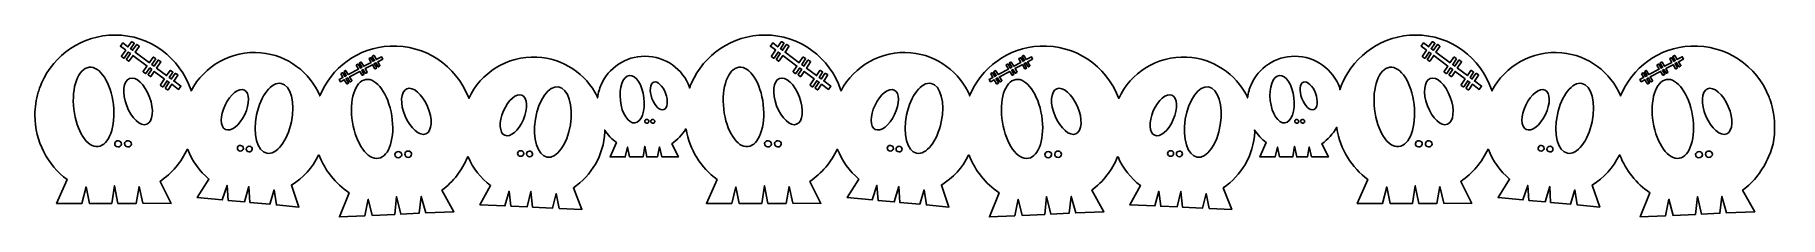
# Model space of a CAD drawing. Header units: centimetres. Extents: x -11.2 to 11.3, y -1.2 to 1.2.
import ezdxf

# ---------------------------------------------------------------- set-up
doc = ezdxf.new("R2010")
doc.units = ezdxf.units.CM
doc.header["$MEASUREMENT"] = 0
doc.layers.add('Camada 1', color=7, linetype='Continuous')

msp = doc.modelspace()

# ---------------------------------------------------------------- linework, layer by layer
at = {"layer": 'Camada 1'}
for points, knots in [([(11.11642, -0.39575), (11.11642, -0.39575), (11.11642, -0.39575), (11.11642, -0.39575), (11.11642, -0.39575), (11.04578, -0.56646), (10.93036, -0.71468), (10.78418, -0.82504), (10.78418, -0.82504), (10.78418, -0.82504), (10.93891, -1.1), (10.93891, -1.1), (10.93891, -1.1), (10.93891, -1.1), (10.57791, -1.11572), (10.57791, -1.11572), (10.57791, -1.11572), (10.57791, -1.11572), (10.51838, -0.90456), (10.51838, -0.90456), (10.51838, -0.90456), (10.51838, -0.90456), (10.49107, -1.12041), (10.49107, -1.12041), (10.49107, -1.12041), (10.49107, -1.12041), (10.25662, -1.13165), (10.25662, -1.13165), (10.25662, -1.13165), (10.25662, -1.13165), (10.20114, -0.90691), (10.20114, -0.90691), (10.20114, -0.90691), (10.20114, -0.90691), (10.17722, -1.13461), (10.17722, -1.13461), (10.17722, -1.13461), (10.17722, -1.13461), (9.88845, -1.14787), (9.88845, -1.14787), (9.88845, -1.14787), (9.88845, -1.14787), (9.83593, -0.93914), (9.83593, -0.93914), (9.83593, -0.93914), (9.83593, -0.93914), (9.79214, -1.1529), (9.79214, -1.1529), (9.79214, -1.1529), (9.79214, -1.1529), (9.46599, -1.16785), (9.46599, -1.16785), (9.46599, -1.16785), (9.46599, -1.16785), (9.58968, -0.85667), (9.58968, -0.85667), (9.58968, -0.85667), (9.41643, -0.73978), (9.28017, -0.57137), (9.20363, -0.37227), (9.20363, -0.37227), (9.20363, -0.37227), (9.19699, -0.37325), (9.19699, -0.37325), (9.19699, -0.37325), (9.11941, -0.53364), (8.99699, -0.66678), (8.84734, -0.75795), (8.84734, -0.75795), (8.84734, -0.75795), (8.94468, -1.04018), (8.94468, -1.04018), (8.94468, -1.04018), (8.94468, -1.04018), (8.65478, -1.01343), (8.65478, -1.01343), (8.65478, -1.01343), (8.65478, -1.01343), (8.62456, -0.82121), (8.62456, -0.82121), (8.62456, -0.82121), (8.62456, -0.82121), (8.56918, -1.00491), (8.56918, -1.00491), (8.56918, -1.00491), (8.56918, -1.00491), (8.31253, -0.9812), (8.31253, -0.9812), (8.31253, -0.9812), (8.31253, -0.9812), (8.3006, -0.77739), (8.3006, -0.77739), (8.3006, -0.77739), (8.3006, -0.77739), (8.24194, -0.9753), (8.24194, -0.9753), (8.24194, -0.9753), (8.24194, -0.9753), (8.03358, -0.95556), (8.03358, -0.95556), (8.03358, -0.95556), (8.03358, -0.95556), (8.01815, -0.76218), (8.01815, -0.76218), (8.01815, -0.76218), (8.01815, -0.76218), (7.9564, -0.94784), (7.9564, -0.94784), (7.9564, -0.94784), (7.9564, -0.94784), (7.63554, -0.91892), (7.63554, -0.91892), (7.63554, -0.91892), (7.63554, -0.91892), (7.78471, -0.68042), (7.78471, -0.68042), (7.78471, -0.68042), (7.66324, -0.57953), (7.56881, -0.44833), (7.51216, -0.29963), (7.51216, -0.29963), (7.51216, -0.29963), (7.50753, -0.29757), (7.50753, -0.29757), (7.50753, -0.29757), (7.42913, -0.46487), (7.30706, -0.60761), (7.156, -0.71117), (7.156, -0.71117), (7.156, -0.71117), (7.29798, -0.99287), (7.29798, -0.99287), (7.29798, -0.99287), (7.29798, -0.99287), (6.93664, -0.99205), (6.93664, -0.99205), (6.93664, -0.99205), (6.93664, -0.99205), (6.88682, -0.7784), (6.88682, -0.7784), (6.88682, -0.7784), (6.88682, -0.7784), (6.8497, -0.99279), (6.8497, -0.99279), (6.8497, -0.99279), (6.8497, -0.99279), (6.61499, -0.99329), (6.61499, -0.99329), (6.61499, -0.99329), (6.61499, -0.99329), (6.56985, -0.76622), (6.56985, -0.76622), (6.56985, -0.76622), (6.56985, -0.76622), (6.53551, -0.99262), (6.53551, -0.99262), (6.53551, -0.99262), (6.53551, -0.99262), (6.2465, -0.99262), (6.2465, -0.99262), (6.2465, -0.99262), (6.2465, -0.99262), (6.20356, -0.78172), (6.20356, -0.78172), (6.20356, -0.78172), (6.20356, -0.78172), (6.15006, -0.99323), (6.15006, -0.99323), (6.15006, -0.99323), (6.15006, -0.99323), (5.82351, -0.99323), (5.82351, -0.99323), (5.82351, -0.99323), (5.82351, -0.99323), (5.96131, -0.68806), (5.96131, -0.68806), (5.96131, -0.68806), (5.75157, -0.53209), (5.60322, -0.29828), (5.55912, -0.02933), (5.55912, -0.02933), (5.55912, -0.02933), (5.55875, -0.01711), (5.55875, -0.01711), (5.55875, -0.01711), (5.51213, -0.10125), (5.44643, -0.17329), (5.36743, -0.22743), (5.36743, -0.22743), (5.36743, -0.22743), (5.45233, -0.39581), (5.45233, -0.39581), (5.45233, -0.39581), (5.45233, -0.39581), (5.23632, -0.39533), (5.23632, -0.39533), (5.23632, -0.39533), (5.23632, -0.39533), (5.20655, -0.26759), (5.20655, -0.26759), (5.20655, -0.26759), (5.20655, -0.26759), (5.18432, -0.3957), (5.18432, -0.3957), (5.18432, -0.3957), (5.18432, -0.3957), (5.04404, -0.39602), (5.04404, -0.39602), (5.04404, -0.39602), (5.04404, -0.39602), (5.01705, -0.26034), (5.01705, -0.26034), (5.01705, -0.26034), (5.01705, -0.26034), (4.99654, -0.39565), (4.99654, -0.39565), (4.99654, -0.39565), (4.99654, -0.39565), (4.8238, -0.39564), (4.8238, -0.39564), (4.8238, -0.39564), (4.8238, -0.39564), (4.79811, -0.26959), (4.79811, -0.26959), (4.79811, -0.26959), (4.79811, -0.26959), (4.7661, -0.39601), (4.7661, -0.39601), (4.7661, -0.39601), (4.7661, -0.39601), (4.57094, -0.39602), (4.57094, -0.39602), (4.57094, -0.39602), (4.57094, -0.39602), (4.6533, -0.21362), (4.6533, -0.21362), (4.6533, -0.21362), (4.59382, -0.16943), (4.5426, -0.11472), (4.50243, -0.05228), (4.50243, -0.05228), (4.50243, -0.05228), (4.50349, -0.07517), (4.50349, -0.07517), (4.50349, -0.07517), (4.48955, -0.37664), (4.33148, -0.63746), (4.09902, -0.7942), (4.09902, -0.7942), (4.09902, -0.7942), (4.20919, -1.07164), (4.20919, -1.07164), (4.20919, -1.07164), (4.20919, -1.07164), (3.91836, -1.0582), (3.91836, -1.0582), (3.91836, -1.0582), (3.91836, -1.0582), (3.87943, -0.86763), (3.87943, -0.86763), (3.87943, -0.86763), (3.87943, -0.86763), (3.83247, -1.05366), (3.83247, -1.05366), (3.83247, -1.05366), (3.83247, -1.05366), (3.57503, -1.04175), (3.57503, -1.04175), (3.57503, -1.04175), (3.57503, -1.04175), (3.55381, -0.83871), (3.55381, -0.83871), (3.55381, -0.83871), (3.55381, -0.83871), (3.50425, -1.03911), (3.50425, -1.03911), (3.50425, -1.03911), (3.50425, -1.03911), (3.29523, -1.02892), (3.29523, -1.02892), (3.29523, -1.02892), (3.29523, -1.02892), (3.27097, -0.83649), (3.27097, -0.83649), (3.27097, -0.83649), (3.27097, -0.83649), (3.21776, -1.02474), (3.21776, -1.02474), (3.21776, -1.02474), (3.21776, -1.02474), (2.89589, -1.01056), (2.89589, -1.01056), (2.89589, -1.01056), (2.89589, -1.01056), (3.03403, -0.76548), (3.03403, -0.76548), (3.03403, -0.76548), (2.90804, -0.67028), (2.80768, -0.54352), (2.74436, -0.3976), (2.74436, -0.3976), (2.74436, -0.3976), (2.73962, -0.39575), (2.73962, -0.39575), (2.73962, -0.39575), (2.66895, -0.56646), (2.55354, -0.71468), (2.40736, -0.82504), (2.40736, -0.82504), (2.40736, -0.82504), (2.56211, -1.1), (2.56211, -1.1), (2.56211, -1.1), (2.56211, -1.1), (2.20111, -1.11572), (2.20111, -1.11572), (2.20111, -1.11572), (2.20111, -1.11572), (2.14155, -0.90456), (2.14155, -0.90456), (2.14155, -0.90456), (2.14155, -0.90456), (2.11424, -1.12041), (2.11424, -1.12041), (2.11424, -1.12041), (2.11424, -1.12041), (1.87979, -1.13165), (1.87979, -1.13165), (1.87979, -1.13165), (1.87979, -1.13165), (1.82431, -0.90691), (1.82431, -0.90691), (1.82431, -0.90691), (1.82431, -0.90691), (1.80042, -1.13461), (1.80042, -1.13461), (1.80042, -1.13461), (1.80042, -1.13461), (1.51165, -1.14787), (1.51165, -1.14787), (1.51165, -1.14787), (1.51165, -1.14787), (1.45913, -0.93914), (1.45913, -0.93914), (1.45913, -0.93914), (1.45913, -0.93914), (1.41534, -1.1529), (1.41534, -1.1529), (1.41534, -1.1529), (1.41534, -1.1529), (1.08919, -1.16785), (1.08919, -1.16785), (1.08919, -1.16785), (1.08919, -1.16785), (1.21288, -0.85667), (1.21288, -0.85667), (1.21288, -0.85667), (1.03963, -0.73978), (0.90334, -0.57137), (0.8268, -0.37227), (0.8268, -0.37227), (0.8268, -0.37227), (0.82016, -0.37325), (0.82016, -0.37325), (0.82016, -0.37325), (0.74261, -0.53364), (0.62016, -0.66678), (0.47051, -0.75795), (0.47051, -0.75795), (0.47051, -0.75795), (0.56785, -1.04018), (0.56785, -1.04018), (0.56785, -1.04018), (0.56785, -1.04018), (0.27792, -1.01342), (0.27792, -1.01342), (0.27792, -1.01342), (0.27792, -1.01342), (0.24773, -0.8212), (0.24773, -0.8212), (0.24773, -0.8212), (0.24773, -0.8212), (0.19233, -1.0049), (0.19233, -1.0049), (0.19233, -1.0049), (0.19233, -1.0049), (-0.06429, -0.98119), (-0.06429, -0.98119), (-0.06429, -0.98119), (-0.06429, -0.98119), (-0.07622, -0.77738), (-0.07622, -0.77738), (-0.07622, -0.77738), (-0.07622, -0.77738), (-0.13488, -0.97529), (-0.13488, -0.97529), (-0.13488, -0.97529), (-0.13488, -0.97529), (-0.34324, -0.95555), (-0.34324, -0.95555), (-0.34324, -0.95555), (-0.34324, -0.95555), (-0.35867, -0.76217), (-0.35867, -0.76217), (-0.35867, -0.76217), (-0.35867, -0.76217), (-0.42042, -0.94783), (-0.42042, -0.94783), (-0.42042, -0.94783), (-0.42042, -0.94783), (-0.74131, -0.91891), (-0.74131, -0.91891), (-0.74131, -0.91891), (-0.74131, -0.91891), (-0.59211, -0.68041), (-0.59211, -0.68041), (-0.59211, -0.68041), (-0.71358, -0.57952), (-0.80801, -0.44832), (-0.86466, -0.29962), (-0.86466, -0.29962), (-0.86466, -0.29962), (-0.86929, -0.29756), (-0.86929, -0.29756), (-0.86929, -0.29756), (-0.94769, -0.46486), (-1.06976, -0.6076), (-1.22084, -0.71116), (-1.22084, -0.71116), (-1.22084, -0.71116), (-1.07884, -0.99286), (-1.07884, -0.99286), (-1.07884, -0.99286), (-1.07884, -0.99286), (-1.44018, -0.99204), (-1.44018, -0.99204), (-1.44018, -0.99204), (-1.44018, -0.99204), (-1.49, -0.77839), (-1.49, -0.77839), (-1.49, -0.77839), (-1.49, -0.77839), (-1.52715, -0.99278), (-1.52715, -0.99278), (-1.52715, -0.99278), (-1.52715, -0.99278), (-1.76186, -0.99328), (-1.76186, -0.99328), (-1.76186, -0.99328), (-1.76186, -0.99328), (-1.807, -0.76621), (-1.807, -0.76621), (-1.807, -0.76621), (-1.807, -0.76621), (-1.84134, -0.99261), (-1.84134, -0.99261), (-1.84134, -0.99261), (-1.84134, -0.99261), (-2.1304, -0.99262), (-2.1304, -0.99262), (-2.1304, -0.99262), (-2.1304, -0.99262), (-2.17332, -0.78172), (-2.17332, -0.78172), (-2.17332, -0.78172), (-2.17332, -0.78172), (-2.22687, -0.99323), (-2.22687, -0.99323), (-2.22687, -0.99323), (-2.22687, -0.99323), (-2.55339, -0.99323), (-2.55339, -0.99323), (-2.55339, -0.99323), (-2.55339, -0.99323), (-2.41559, -0.68806), (-2.41559, -0.68806), (-2.41559, -0.68806), (-2.62247, -0.53423), (-2.76966, -0.30455), (-2.81596, -0.04023), (-2.81596, -0.04023), (-2.81596, -0.04023), (-2.8189, -0.03846), (-2.8189, -0.03846), (-2.8189, -0.03846), (-2.86446, -0.11347), (-2.92561, -0.17792), (-2.99781, -0.22743), (-2.99781, -0.22743), (-2.99781, -0.22743), (-2.91293, -0.39581), (-2.91293, -0.39581), (-2.91293, -0.39581), (-2.91293, -0.39581), (-3.12891, -0.39533), (-3.12891, -0.39533), (-3.12891, -0.39533), (-3.12891, -0.39533), (-3.15868, -0.26759), (-3.15868, -0.26759), (-3.15868, -0.26759), (-3.15868, -0.26759), (-3.18088, -0.3957), (-3.18088, -0.3957), (-3.18088, -0.3957), (-3.18088, -0.3957), (-3.32116, -0.39602), (-3.32116, -0.39602), (-3.32116, -0.39602), (-3.32116, -0.39602), (-3.34815, -0.26034), (-3.34815, -0.26034), (-3.34815, -0.26034), (-3.34815, -0.26034), (-3.36868, -0.39565), (-3.36868, -0.39565), (-3.36868, -0.39565), (-3.36868, -0.39565), (-3.54142, -0.39564), (-3.54142, -0.39564), (-3.54142, -0.39564), (-3.54142, -0.39564), (-3.56708, -0.26959), (-3.56708, -0.26959), (-3.56708, -0.26959), (-3.56708, -0.26959), (-3.59909, -0.39601), (-3.59909, -0.39601), (-3.59909, -0.39601), (-3.59909, -0.39601), (-3.79426, -0.39602), (-3.79426, -0.39602), (-3.79426, -0.39602), (-3.79426, -0.39602), (-3.7119, -0.21362), (-3.7119, -0.21362), (-3.7119, -0.21362), (-3.77138, -0.16943), (-3.82258, -0.11472), (-3.86279, -0.05228), (-3.86279, -0.05228), (-3.86279, -0.05228), (-3.86168, -0.07517), (-3.86168, -0.07517), (-3.86168, -0.07517), (-3.87565, -0.37664), (-4.03369, -0.63746), (-4.26615, -0.7942), (-4.26615, -0.7942), (-4.26615, -0.7942), (-4.156, -1.07164), (-4.156, -1.07164), (-4.156, -1.07164), (-4.156, -1.07164), (-4.44683, -1.0582), (-4.44683, -1.0582), (-4.44683, -1.0582), (-4.44683, -1.0582), (-4.48578, -0.86757), (-4.48578, -0.86757), (-4.48578, -0.86757), (-4.48578, -0.86757), (-4.53272, -1.0536), (-4.53272, -1.0536), (-4.53272, -1.0536), (-4.53272, -1.0536), (-4.79019, -1.04169), (-4.79019, -1.04169), (-4.79019, -1.04169), (-4.79019, -1.04169), (-4.81141, -0.83865), (-4.81141, -0.83865), (-4.81141, -0.83865), (-4.81141, -0.83865), (-4.86097, -1.03905), (-4.86097, -1.03905), (-4.86097, -1.03905), (-4.86097, -1.03905), (-5.06999, -1.02886), (-5.06999, -1.02886), (-5.06999, -1.02886), (-5.06999, -1.02886), (-5.09425, -0.83643), (-5.09425, -0.83643), (-5.09425, -0.83643), (-5.09425, -0.83643), (-5.14746, -1.02468), (-5.14746, -1.02468), (-5.14746, -1.02468), (-5.14746, -1.02468), (-5.46933, -1.0105), (-5.46933, -1.0105), (-5.46933, -1.0105), (-5.46933, -1.0105), (-5.33122, -0.76542), (-5.33122, -0.76542), (-5.33122, -0.76542), (-5.45719, -0.67022), (-5.55752, -0.54346), (-5.62091, -0.39754), (-5.62091, -0.39754), (-5.62091, -0.39754), (-5.62562, -0.39569), (-5.62562, -0.39569), (-5.62562, -0.39569), (-5.69626, -0.5664), (-5.8117, -0.71462), (-5.95786, -0.82498), (-5.95786, -0.82498), (-5.95786, -0.82498), (-5.80311, -1.09994), (-5.80311, -1.09994), (-5.80311, -1.09994), (-5.80311, -1.09994), (-6.16411, -1.11566), (-6.16411, -1.11566), (-6.16411, -1.11566), (-6.16411, -1.11566), (-6.22367, -0.9045), (-6.22367, -0.9045), (-6.22367, -0.9045), (-6.22367, -0.9045), (-6.25098, -1.12035), (-6.25098, -1.12035), (-6.25098, -1.12035), (-6.25098, -1.12035), (-6.48543, -1.13159), (-6.48543, -1.13159), (-6.48543, -1.13159), (-6.48543, -1.13159), (-6.54091, -0.90685), (-6.54091, -0.90685), (-6.54091, -0.90685), (-6.54091, -0.90685), (-6.56483, -1.13455), (-6.56483, -1.13455), (-6.56483, -1.13455), (-6.56483, -1.13455), (-6.8536, -1.14781), (-6.8536, -1.14781), (-6.8536, -1.14781), (-6.8536, -1.14781), (-6.90612, -0.93908), (-6.90612, -0.93908), (-6.90612, -0.93908), (-6.90612, -0.93908), (-6.94991, -1.15284), (-6.94991, -1.15284), (-6.94991, -1.15284), (-6.94991, -1.15284), (-7.27611, -1.16779), (-7.27611, -1.16779), (-7.27611, -1.16779), (-7.27611, -1.16779), (-7.15242, -0.85661), (-7.15242, -0.85661), (-7.15242, -0.85661), (-7.32564, -0.73972), (-7.46196, -0.57131), (-7.53847, -0.37221), (-7.53847, -0.37221), (-7.53847, -0.37221), (-7.54511, -0.37319), (-7.54511, -0.37319), (-7.54511, -0.37319), (-7.62266, -0.53358), (-7.74511, -0.66672), (-7.89476, -0.75789), (-7.89476, -0.75789), (-7.89476, -0.75789), (-7.79742, -1.04012), (-7.79742, -1.04012), (-7.79742, -1.04012), (-7.79742, -1.04012), (-8.08732, -1.01337), (-8.08732, -1.01337), (-8.08732, -1.01337), (-8.08732, -1.01337), (-8.11751, -0.82115), (-8.11751, -0.82115), (-8.11751, -0.82115), (-8.11751, -0.82115), (-8.17291, -1.00485), (-8.17291, -1.00485), (-8.17291, -1.00485), (-8.17291, -1.00485), (-8.42956, -0.98114), (-8.42956, -0.98114), (-8.42956, -0.98114), (-8.42956, -0.98114), (-8.44147, -0.77733), (-8.44147, -0.77733), (-8.44147, -0.77733), (-8.44147, -0.77733), (-8.50015, -0.97524), (-8.50015, -0.97524), (-8.50015, -0.97524), (-8.50015, -0.97524), (-8.70851, -0.9555), (-8.70851, -0.9555), (-8.70851, -0.9555), (-8.70851, -0.9555), (-8.72394, -0.76212), (-8.72394, -0.76212), (-8.72394, -0.76212), (-8.72394, -0.76212), (-8.78569, -0.94778), (-8.78569, -0.94778), (-8.78569, -0.94778), (-8.78569, -0.94778), (-9.10646, -0.91896), (-9.10646, -0.91896), (-9.10646, -0.91896), (-9.10646, -0.91896), (-8.95729, -0.68046), (-8.95729, -0.68046), (-8.95729, -0.68046), (-9.07876, -0.57957), (-9.17319, -0.44837), (-9.22981, -0.29967), (-9.22981, -0.29967), (-9.22981, -0.29967), (-9.23444, -0.29761), (-9.23444, -0.29761), (-9.23444, -0.29761), (-9.31284, -0.46491), (-9.43491, -0.60765), (-9.58599, -0.71121), (-9.58599, -0.71121), (-9.58599, -0.71121), (-9.44399, -0.99291), (-9.44399, -0.99291), (-9.44399, -0.99291), (-9.44399, -0.99291), (-9.80533, -0.99209), (-9.80533, -0.99209), (-9.80533, -0.99209), (-9.80533, -0.99209), (-9.85515, -0.77844), (-9.85515, -0.77844), (-9.85515, -0.77844), (-9.85515, -0.77844), (-9.89232, -0.99283), (-9.89232, -0.99283), (-9.89232, -0.99283), (-9.89232, -0.99283), (-10.12703, -0.99333), (-10.12703, -0.99333), (-10.12703, -0.99333), (-10.12703, -0.99333), (-10.17214, -0.7663), (-10.17214, -0.7663), (-10.17214, -0.7663), (-10.17214, -0.7663), (-10.20646, -0.9927), (-10.20646, -0.9927), (-10.20646, -0.9927), (-10.20646, -0.9927), (-10.49552, -0.9927), (-10.49552, -0.9927), (-10.49552, -0.9927), (-10.49552, -0.9927), (-10.53844, -0.7818), (-10.53844, -0.7818), (-10.53844, -0.7818), (-10.53844, -0.7818), (-10.59199, -0.99331), (-10.59199, -0.99331), (-10.59199, -0.99331), (-10.59199, -0.99331), (-10.91851, -0.99331), (-10.91851, -0.99331), (-10.91851, -0.99331), (-10.91851, -0.99331), (-10.78069, -0.68814), (-10.78069, -0.68814), (-10.78069, -0.68814), (-11.03302, -0.5005), (-11.19653, -0.20012), (-11.19653, 0.13839), (-11.19653, 0.13839), (-11.19653, 0.24084), (-11.18155, 0.33979), (-11.15369, 0.43316), (-11.15369, 0.43316), (-11.1521, 0.43985), (-11.12144, 0.53188), (-11.11011, 0.5518), (-11.11011, 0.5518), (-10.95087, 0.91447), (-10.58855, 1.1678), (-10.16714, 1.1678), (-10.16714, 1.1678), (-9.71341, 1.1678), (-9.32815, 0.87409), (-9.19112, 0.4665), (-9.19112, 0.4665), (-9.19112, 0.4665), (-9.1857, 0.45068), (-9.1857, 0.45068), (-9.1857, 0.45068), (-9.01843, 0.77106), (-8.66934, 0.97543), (-8.28723, 0.94016), (-8.28723, 0.94016), (-7.9419, 0.90828), (-7.65892, 0.68886), (-7.52962, 0.39176), (-7.52962, 0.39176), (-7.52962, 0.39176), (-7.53049, 0.38642), (-7.53049, 0.38642), (-7.53049, 0.38642), (-7.38338, 0.74594), (-7.03797, 1.00652), (-6.62445, 1.02547), (-6.62445, 1.02547), (-6.17119, 1.04624), (-5.77289, 0.77049), (-5.61737, 0.36959), (-5.61737, 0.36959), (-5.61737, 0.36959), (-5.61121, 0.35406), (-5.61121, 0.35406), (-5.61121, 0.35406), (-5.45881, 0.68177), (-5.11943, 0.90191), (-4.73607, 0.88415), (-4.73607, 0.88415), (-4.39439, 0.86833), (-4.10496, 0.66751), (-3.9601, 0.38298), (-3.9601, 0.38298), (-3.9601, 0.38298), (-3.95534, 0.36012), (-3.95534, 0.36012), (-3.95534, 0.36012), (-3.95105, 0.39317), (-3.94417, 0.42537), (-3.93486, 0.45656), (-3.93486, 0.45656), (-3.93391, 0.46056), (-3.91557, 0.51556), (-3.90882, 0.52749), (-3.90882, 0.52749), (-3.81362, 0.74424), (-3.59706, 0.89566), (-3.34518, 0.89566), (-3.34518, 0.89566), (-3.08208, 0.89566), (-2.85745, 0.73043), (-2.76953, 0.4981), (-2.76953, 0.4981), (-2.76953, 0.4981), (-2.77048, 0.4876), (-2.77048, 0.4876), (-2.77048, 0.4876), (-2.76119, 0.51393), (-2.75069, 0.54192), (-2.74503, 0.55187), (-2.74503, 0.55187), (-2.58572, 0.91447), (-2.22337, 1.1678), (-1.802, 1.1678), (-1.802, 1.1678), (-1.34827, 1.1678), (-0.96301, 0.87409), (-0.826, 0.4665), (-0.826, 0.4665), (-0.826, 0.4665), (-0.82052, 0.45068), (-0.82052, 0.45068), (-0.82052, 0.45068), (-0.65328, 0.77106), (-0.30416, 0.97543), (0.07795, 0.94016), (0.07795, 0.94016), (0.42328, 0.90828), (0.70628, 0.68886), (0.83558, 0.39176), (0.83558, 0.39176), (0.83558, 0.39176), (0.83471, 0.38642), (0.83471, 0.38642), (0.83471, 0.38642), (0.98184, 0.74594), (1.32723, 1.00652), (1.74075, 1.02547), (1.74075, 1.02547), (2.19401, 1.04624), (2.59234, 0.77049), (2.74783, 0.36959), (2.74783, 0.36959), (2.74783, 0.36959), (2.75402, 0.35406), (2.75402, 0.35406), (2.75402, 0.35406), (2.90642, 0.68177), (3.2458, 0.90191), (3.62913, 0.88415), (3.62913, 0.88415), (3.97081, 0.86833), (4.26027, 0.66751), (4.4051, 0.38298), (4.4051, 0.38298), (4.4051, 0.38298), (4.40989, 0.36012), (4.40989, 0.36012), (4.40989, 0.36012), (4.41418, 0.39317), (4.42108, 0.42537), (4.43034, 0.45656), (4.43034, 0.45656), (4.43129, 0.46056), (4.44963, 0.51556), (4.4564, 0.52749), (4.4564, 0.52749), (4.55157, 0.74424), (4.76813, 0.89566), (5.02002, 0.89566), (5.02002, 0.89566), (5.28664, 0.89566), (5.51373, 0.72598), (5.59914, 0.48873), (5.59914, 0.48873), (5.59914, 0.48873), (5.59858, 0.46476), (5.59858, 0.46476), (5.59858, 0.46476), (5.60895, 0.4954), (5.62448, 0.5389), (5.63189, 0.55186), (5.63189, 0.55186), (5.79115, 0.91447), (6.15347, 1.1678), (6.57484, 1.1678), (6.57484, 1.1678), (7.02857, 1.1678), (7.41383, 0.87409), (7.55086, 0.4665), (7.55086, 0.4665), (7.55086, 0.4665), (7.55631, 0.45068), (7.55631, 0.45068), (7.55631, 0.45068), (7.72355, 0.77106), (8.0727, 0.97543), (8.45478, 0.94016), (8.45478, 0.94016), (8.80014, 0.90828), (9.08311, 0.68886), (9.21241, 0.39176), (9.21241, 0.39176), (9.21241, 0.39176), (9.21154, 0.38642), (9.21154, 0.38642), (9.21154, 0.38642), (9.35867, 0.74594), (9.70406, 1.00652), (10.11758, 1.02547), (10.11758, 1.02547), (10.57084, 1.04624), (10.96917, 0.77049), (11.12466, 0.36959), (11.12466, 0.36959), (11.12466, 0.36959), (11.13082, 0.35406), (11.13082, 0.35406), (11.13082, 0.35406), (11.16674, 0.27867), (11.26617, -0.10971), (11.11642, -0.39575)], [0, 0, 0, 0, 0.00409836, 0.00409836, 0.00409836, 0.00409836, 0.00819672, 0.00819672, 0.00819672, 0.00819672, 0.01229508, 0.01229508, 0.01229508, 0.01229508, 0.01639344, 0.01639344, 0.01639344, 0.01639344, 0.0204918, 0.0204918, 0.0204918, 0.0204918, 0.02459016, 0.02459016, 0.02459016, 0.02459016, 0.02868852, 0.02868852, 0.02868852, 0.02868852, 0.03278689, 0.03278689, 0.03278689, 0.03278689, 0.03688525, 0.03688525, 0.03688525, 0.03688525, 0.04098361, 0.04098361, 0.04098361, 0.04098361, 0.04508197, 0.04508197, 0.04508197, 0.04508197, 0.04918033, 0.04918033, 0.04918033, 0.04918033, 0.05327869, 0.05327869, 0.05327869, 0.05327869, 0.05737705, 0.05737705, 0.05737705, 0.05737705, 0.06147541, 0.06147541, 0.06147541, 0.06147541, 0.06557377, 0.06557377, 0.06557377, 0.06557377, 0.06967213, 0.06967213, 0.06967213, 0.06967213, 0.07377049, 0.07377049, 0.07377049, 0.07377049, 0.07786885, 0.07786885, 0.07786885, 0.07786885, 0.08196721, 0.08196721, 0.08196721, 0.08196721, 0.08606557, 0.08606557, 0.08606557, 0.08606557, 0.09016393, 0.09016393, 0.09016393, 0.09016393, 0.0942623, 0.0942623, 0.0942623, 0.0942623, 0.09836066, 0.09836066, 0.09836066, 0.09836066, 0.10245902, 0.10245902, 0.10245902, 0.10245902, 0.10655738, 0.10655738, 0.10655738, 0.10655738, 0.11065574, 0.11065574, 0.11065574, 0.11065574, 0.1147541, 0.1147541, 0.1147541, 0.1147541, 0.11885246, 0.11885246, 0.11885246, 0.11885246, 0.12295082, 0.12295082, 0.12295082, 0.12295082, 0.12704918, 0.12704918, 0.12704918, 0.12704918, 0.13114754, 0.13114754, 0.13114754, 0.13114754, 0.1352459, 0.1352459, 0.1352459, 0.1352459, 0.13934426, 0.13934426, 0.13934426, 0.13934426, 0.14344262, 0.14344262, 0.14344262, 0.14344262, 0.14754098, 0.14754098, 0.14754098, 0.14754098, 0.15163934, 0.15163934, 0.15163934, 0.15163934, 0.1557377, 0.1557377, 0.1557377, 0.1557377, 0.15983607, 0.15983607, 0.15983607, 0.15983607, 0.16393443, 0.16393443, 0.16393443, 0.16393443, 0.16803279, 0.16803279, 0.16803279, 0.16803279, 0.17213115, 0.17213115, 0.17213115, 0.17213115, 0.17622951, 0.17622951, 0.17622951, 0.17622951, 0.18032787, 0.18032787, 0.18032787, 0.18032787, 0.18442623, 0.18442623, 0.18442623, 0.18442623, 0.18852459, 0.18852459, 0.18852459, 0.18852459, 0.19262295, 0.19262295, 0.19262295, 0.19262295, 0.19672131, 0.19672131, 0.19672131, 0.19672131, 0.20081967, 0.20081967, 0.20081967, 0.20081967, 0.20491803, 0.20491803, 0.20491803, 0.20491803, 0.20901639, 0.20901639, 0.20901639, 0.20901639, 0.21311475, 0.21311475, 0.21311475, 0.21311475, 0.21721311, 0.21721311, 0.21721311, 0.21721311, 0.22131148, 0.22131148, 0.22131148, 0.22131148, 0.22540984, 0.22540984, 0.22540984, 0.22540984, 0.2295082, 0.2295082, 0.2295082, 0.2295082, 0.23360656, 0.23360656, 0.23360656, 0.23360656, 0.23770492, 0.23770492, 0.23770492, 0.23770492, 0.24180328, 0.24180328, 0.24180328, 0.24180328, 0.24590164, 0.24590164, 0.24590164, 0.24590164, 0.25, 0.25, 0.25, 0.25, 0.25409836, 0.25409836, 0.25409836, 0.25409836, 0.25819672, 0.25819672, 0.25819672, 0.25819672, 0.26229508, 0.26229508, 0.26229508, 0.26229508, 0.26639344, 0.26639344, 0.26639344, 0.26639344, 0.2704918, 0.2704918, 0.2704918, 0.2704918, 0.27459016, 0.27459016, 0.27459016, 0.27459016, 0.27868852, 0.27868852, 0.27868852, 0.27868852, 0.28278689, 0.28278689, 0.28278689, 0.28278689, 0.28688525, 0.28688525, 0.28688525, 0.28688525, 0.29098361, 0.29098361, 0.29098361, 0.29098361, 0.29508197, 0.29508197, 0.29508197, 0.29508197, 0.29918033, 0.29918033, 0.29918033, 0.29918033, 0.30327869, 0.30327869, 0.30327869, 0.30327869, 0.30737705, 0.30737705, 0.30737705, 0.30737705, 0.31147541, 0.31147541, 0.31147541, 0.31147541, 0.31557377, 0.31557377, 0.31557377, 0.31557377, 0.31967213, 0.31967213, 0.31967213, 0.31967213, 0.32377049, 0.32377049, 0.32377049, 0.32377049, 0.32786885, 0.32786885, 0.32786885, 0.32786885, 0.33196721, 0.33196721, 0.33196721, 0.33196721, 0.33606557, 0.33606557, 0.33606557, 0.33606557, 0.34016393, 0.34016393, 0.34016393, 0.34016393, 0.3442623, 0.3442623, 0.3442623, 0.3442623, 0.34836066, 0.34836066, 0.34836066, 0.34836066, 0.35245902, 0.35245902, 0.35245902, 0.35245902, 0.35655738, 0.35655738, 0.35655738, 0.35655738, 0.36065574, 0.36065574, 0.36065574, 0.36065574, 0.3647541, 0.3647541, 0.3647541, 0.3647541, 0.36885246, 0.36885246, 0.36885246, 0.36885246, 0.37295082, 0.37295082, 0.37295082, 0.37295082, 0.37704918, 0.37704918, 0.37704918, 0.37704918, 0.38114754, 0.38114754, 0.38114754, 0.38114754, 0.3852459, 0.3852459, 0.3852459, 0.3852459, 0.38934426, 0.38934426, 0.38934426, 0.38934426, 0.39344262, 0.39344262, 0.39344262, 0.39344262, 0.39754098, 0.39754098, 0.39754098, 0.39754098, 0.40163934, 0.40163934, 0.40163934, 0.40163934, 0.4057377, 0.4057377, 0.4057377, 0.4057377, 0.40983607, 0.40983607, 0.40983607, 0.40983607, 0.41393443, 0.41393443, 0.41393443, 0.41393443, 0.41803279, 0.41803279, 0.41803279, 0.41803279, 0.42213115, 0.42213115, 0.42213115, 0.42213115, 0.42622951, 0.42622951, 0.42622951, 0.42622951, 0.43032787, 0.43032787, 0.43032787, 0.43032787, 0.43442623, 0.43442623, 0.43442623, 0.43442623, 0.43852459, 0.43852459, 0.43852459, 0.43852459, 0.44262295, 0.44262295, 0.44262295, 0.44262295, 0.44672131, 0.44672131, 0.44672131, 0.44672131, 0.45081967, 0.45081967, 0.45081967, 0.45081967, 0.45491803, 0.45491803, 0.45491803, 0.45491803, 0.45901639, 0.45901639, 0.45901639, 0.45901639, 0.46311475, 0.46311475, 0.46311475, 0.46311475, 0.46721311, 0.46721311, 0.46721311, 0.46721311, 0.47131148, 0.47131148, 0.47131148, 0.47131148, 0.47540984, 0.47540984, 0.47540984, 0.47540984, 0.4795082, 0.4795082, 0.4795082, 0.4795082, 0.48360656, 0.48360656, 0.48360656, 0.48360656, 0.48770492, 0.48770492, 0.48770492, 0.48770492, 0.49180328, 0.49180328, 0.49180328, 0.49180328, 0.49590164, 0.49590164, 0.49590164, 0.49590164, 0.5, 0.5, 0.5, 0.5, 0.50409836, 0.50409836, 0.50409836, 0.50409836, 0.50819672, 0.50819672, 0.50819672, 0.50819672, 0.51229508, 0.51229508, 0.51229508, 0.51229508, 0.51639344, 0.51639344, 0.51639344, 0.51639344, 0.5204918, 0.5204918, 0.5204918, 0.5204918, 0.52459016, 0.52459016, 0.52459016, 0.52459016, 0.52868852, 0.52868852, 0.52868852, 0.52868852, 0.53278689, 0.53278689, 0.53278689, 0.53278689, 0.53688525, 0.53688525, 0.53688525, 0.53688525, 0.54098361, 0.54098361, 0.54098361, 0.54098361, 0.54508197, 0.54508197, 0.54508197, 0.54508197, 0.54918033, 0.54918033, 0.54918033, 0.54918033, 0.55327869, 0.55327869, 0.55327869, 0.55327869, 0.55737705, 0.55737705, 0.55737705, 0.55737705, 0.56147541, 0.56147541, 0.56147541, 0.56147541, 0.56557377, 0.56557377, 0.56557377, 0.56557377, 0.56967213, 0.56967213, 0.56967213, 0.56967213, 0.57377049, 0.57377049, 0.57377049, 0.57377049, 0.57786885, 0.57786885, 0.57786885, 0.57786885, 0.58196721, 0.58196721, 0.58196721, 0.58196721, 0.58606557, 0.58606557, 0.58606557, 0.58606557, 0.59016393, 0.59016393, 0.59016393, 0.59016393, 0.5942623, 0.5942623, 0.5942623, 0.5942623, 0.59836066, 0.59836066, 0.59836066, 0.59836066, 0.60245902, 0.60245902, 0.60245902, 0.60245902, 0.60655738, 0.60655738, 0.60655738, 0.60655738, 0.61065574, 0.61065574, 0.61065574, 0.61065574, 0.6147541, 0.6147541, 0.6147541, 0.6147541, 0.61885246, 0.61885246, 0.61885246, 0.61885246, 0.62295082, 0.62295082, 0.62295082, 0.62295082, 0.62704918, 0.62704918, 0.62704918, 0.62704918, 0.63114754, 0.63114754, 0.63114754, 0.63114754, 0.6352459, 0.6352459, 0.6352459, 0.6352459, 0.63934426, 0.63934426, 0.63934426, 0.63934426, 0.64344262, 0.64344262, 0.64344262, 0.64344262, 0.64754098, 0.64754098, 0.64754098, 0.64754098, 0.65163934, 0.65163934, 0.65163934, 0.65163934, 0.6557377, 0.6557377, 0.6557377, 0.6557377, 0.65983607, 0.65983607, 0.65983607, 0.65983607, 0.66393443, 0.66393443, 0.66393443, 0.66393443, 0.66803279, 0.66803279, 0.66803279, 0.66803279, 0.67213115, 0.67213115, 0.67213115, 0.67213115, 0.67622951, 0.67622951, 0.67622951, 0.67622951, 0.68032787, 0.68032787, 0.68032787, 0.68032787, 0.68442623, 0.68442623, 0.68442623, 0.68442623, 0.68852459, 0.68852459, 0.68852459, 0.68852459, 0.69262295, 0.69262295, 0.69262295, 0.69262295, 0.69672131, 0.69672131, 0.69672131, 0.69672131, 0.70081967, 0.70081967, 0.70081967, 0.70081967, 0.70491803, 0.70491803, 0.70491803, 0.70491803, 0.70901639, 0.70901639, 0.70901639, 0.70901639, 0.71311475, 0.71311475, 0.71311475, 0.71311475, 0.71721311, 0.71721311, 0.71721311, 0.71721311, 0.72131148, 0.72131148, 0.72131148, 0.72131148, 0.72540984, 0.72540984, 0.72540984, 0.72540984, 0.7295082, 0.7295082, 0.7295082, 0.7295082, 0.73360656, 0.73360656, 0.73360656, 0.73360656, 0.73770492, 0.73770492, 0.73770492, 0.73770492, 0.74180328, 0.74180328, 0.74180328, 0.74180328, 0.74590164, 0.74590164, 0.74590164, 0.74590164, 0.75, 0.75, 0.75, 0.75, 0.75409836, 0.75409836, 0.75409836, 0.75409836, 0.75819672, 0.75819672, 0.75819672, 0.75819672, 0.76229508, 0.76229508, 0.76229508, 0.76229508, 0.76639344, 0.76639344, 0.76639344, 0.76639344, 0.7704918, 0.7704918, 0.7704918, 0.7704918, 0.77459016, 0.77459016, 0.77459016, 0.77459016, 0.77868852, 0.77868852, 0.77868852, 0.77868852, 0.78278689, 0.78278689, 0.78278689, 0.78278689, 0.78688525, 0.78688525, 0.78688525, 0.78688525, 0.79098361, 0.79098361, 0.79098361, 0.79098361, 0.79508197, 0.79508197, 0.79508197, 0.79508197, 0.79918033, 0.79918033, 0.79918033, 0.79918033, 0.80327869, 0.80327869, 0.80327869, 0.80327869, 0.80737705, 0.80737705, 0.80737705, 0.80737705, 0.81147541, 0.81147541, 0.81147541, 0.81147541, 0.81557377, 0.81557377, 0.81557377, 0.81557377, 0.81967213, 0.81967213, 0.81967213, 0.81967213, 0.82377049, 0.82377049, 0.82377049, 0.82377049, 0.82786885, 0.82786885, 0.82786885, 0.82786885, 0.83196721, 0.83196721, 0.83196721, 0.83196721, 0.83606557, 0.83606557, 0.83606557, 0.83606557, 0.84016393, 0.84016393, 0.84016393, 0.84016393, 0.8442623, 0.8442623, 0.8442623, 0.8442623, 0.84836066, 0.84836066, 0.84836066, 0.84836066, 0.85245902, 0.85245902, 0.85245902, 0.85245902, 0.85655738, 0.85655738, 0.85655738, 0.85655738, 0.86065574, 0.86065574, 0.86065574, 0.86065574, 0.8647541, 0.8647541, 0.8647541, 0.8647541, 0.86885246, 0.86885246, 0.86885246, 0.86885246, 0.87295082, 0.87295082, 0.87295082, 0.87295082, 0.87704918, 0.87704918, 0.87704918, 0.87704918, 0.88114754, 0.88114754, 0.88114754, 0.88114754, 0.8852459, 0.8852459, 0.8852459, 0.8852459, 0.88934426, 0.88934426, 0.88934426, 0.88934426, 0.89344262, 0.89344262, 0.89344262, 0.89344262, 0.89754098, 0.89754098, 0.89754098, 0.89754098, 0.90163934, 0.90163934, 0.90163934, 0.90163934, 0.9057377, 0.9057377, 0.9057377, 0.9057377, 0.90983607, 0.90983607, 0.90983607, 0.90983607, 0.91393443, 0.91393443, 0.91393443, 0.91393443, 0.91803279, 0.91803279, 0.91803279, 0.91803279, 0.92213115, 0.92213115, 0.92213115, 0.92213115, 0.92622951, 0.92622951, 0.92622951, 0.92622951, 0.93032787, 0.93032787, 0.93032787, 0.93032787, 0.93442623, 0.93442623, 0.93442623, 0.93442623, 0.93852459, 0.93852459, 0.93852459, 0.93852459, 0.94262295, 0.94262295, 0.94262295, 0.94262295, 0.94672131, 0.94672131, 0.94672131, 0.94672131, 0.95081967, 0.95081967, 0.95081967, 0.95081967, 0.95491803, 0.95491803, 0.95491803, 0.95491803, 0.95901639, 0.95901639, 0.95901639, 0.95901639, 0.96311475, 0.96311475, 0.96311475, 0.96311475, 0.96721311, 0.96721311, 0.96721311, 0.96721311, 0.97131148, 0.97131148, 0.97131148, 0.97131148, 0.97540984, 0.97540984, 0.97540984, 0.97540984, 0.9795082, 0.9795082, 0.9795082, 0.9795082, 0.98360656, 0.98360656, 0.98360656, 0.98360656, 0.98770492, 0.98770492, 0.98770492, 0.98770492, 0.99180328, 0.99180328, 0.99180328, 0.99180328, 1, 1, 1, 1]), ([(-9.99895, 1.01657), (-9.99895, 1.01657), (-10.0647, 1.06525), (-10.0647, 1.06525), (-10.0647, 1.06525), (-10.0647, 1.06525), (-10.09544, 1.02374), (-10.09544, 1.02374), (-10.09544, 1.02374), (-10.09544, 1.02374), (-10.0307, 0.97577), (-10.0307, 0.97577), (-10.0307, 0.97577), (-10.0307, 0.97577), (-10.02737, 0.97442), (-10.02737, 0.97442), (-10.02737, 0.97442), (-10.02737, 0.97442), (-10.08023, 0.89579), (-10.08023, 0.89579), (-10.08023, 0.89579), (-10.08174, 0.89357), (-10.08063, 0.89018), (-10.07777, 0.88825), (-10.07777, 0.88825), (-10.07777, 0.88825), (-10.05351, 0.87193), (-10.05351, 0.87193), (-10.05351, 0.87193), (-10.05068, 0.87), (-10.04708, 0.87024), (-10.0456, 0.87249), (-10.0456, 0.87249), (-10.0456, 0.87249), (-9.99424, 0.94885), (-9.99424, 0.94885), (-9.99424, 0.94885), (-9.99424, 0.94885), (-9.99503, 0.94938), (-9.99503, 0.94938), (-9.99503, 0.94938), (-9.99503, 0.94938), (-9.96783, 0.92922), (-9.96783, 0.92922), (-9.96783, 0.92922), (-9.96783, 0.92922), (-9.96772, 0.9293), (-9.96772, 0.9293), (-9.96772, 0.9293), (-9.96772, 0.9293), (-10.01585, 0.8577), (-10.01585, 0.8577), (-10.01585, 0.8577), (-10.01733, 0.8555), (-10.01622, 0.85209), (-10.01336, 0.85019), (-10.01336, 0.85019), (-10.01336, 0.85019), (-9.9891, 0.83387), (-9.9891, 0.83387), (-9.9891, 0.83387), (-9.98622, 0.83194), (-9.98267, 0.8322), (-9.98119, 0.8344), (-9.98119, 0.8344), (-9.98119, 0.8344), (-9.93333, 0.90555), (-9.93333, 0.90555), (-9.93333, 0.90555), (-9.93333, 0.90555), (-9.93426, 0.90436), (-9.93426, 0.90436), (-9.93426, 0.90436), (-9.93426, 0.90436), (-9.75281, 0.77), (-9.75281, 0.77), (-9.75281, 0.77), (-9.75281, 0.77), (-9.75376, 0.76809), (-9.75376, 0.76809), (-9.75376, 0.76809), (-9.75376, 0.76809), (-9.80133, 0.69729), (-9.80133, 0.69729), (-9.80133, 0.69729), (-9.80281, 0.69509), (-9.8017, 0.69168), (-9.79884, 0.68978), (-9.79884, 0.68978), (-9.79884, 0.68978), (-9.77458, 0.67343), (-9.77458, 0.67343), (-9.77458, 0.67343), (-9.77172, 0.67152), (-9.76815, 0.67176), (-9.76664, 0.67399), (-9.76664, 0.67399), (-9.76664, 0.67399), (-9.72129, 0.74149), (-9.72129, 0.74149), (-9.72129, 0.74149), (-9.72129, 0.74149), (-9.71872, 0.7448), (-9.71872, 0.7448), (-9.71872, 0.7448), (-9.71872, 0.7448), (-9.69245, 0.72535), (-9.69245, 0.72535), (-9.69245, 0.72535), (-9.69245, 0.72535), (-9.69428, 0.72265), (-9.69428, 0.72265), (-9.69428, 0.72265), (-9.69428, 0.72265), (-9.73693, 0.65923), (-9.73693, 0.65923), (-9.73693, 0.65923), (-9.73841, 0.65703), (-9.73727, 0.65362), (-9.73442, 0.65169), (-9.73442, 0.65169), (-9.73442, 0.65169), (-9.71016, 0.63534), (-9.71016, 0.63534), (-9.71016, 0.63534), (-9.70728, 0.63343), (-9.70376, 0.63367), (-9.70225, 0.6359), (-9.70225, 0.6359), (-9.70225, 0.6359), (-9.66005, 0.69866), (-9.66005, 0.69866), (-9.66005, 0.69866), (-9.66005, 0.69866), (-9.65957, 0.70099), (-9.65957, 0.70099), (-9.65957, 0.70099), (-9.65957, 0.70099), (-9.53088, 0.60566), (-9.53088, 0.60566), (-9.53088, 0.60566), (-9.53088, 0.60566), (-9.52966, 0.60474), (-9.52966, 0.60474), (-9.52966, 0.60474), (-9.52966, 0.60474), (-9.58202, 0.52685), (-9.58202, 0.52685), (-9.58202, 0.52685), (-9.58353, 0.52463), (-9.58242, 0.52121), (-9.57956, 0.51931), (-9.57956, 0.51931), (-9.57956, 0.51931), (-9.5553, 0.50299), (-9.5553, 0.50299), (-9.5553, 0.50299), (-9.55242, 0.50108), (-9.54887, 0.50132), (-9.54736, 0.50355), (-9.54736, 0.50355), (-9.54736, 0.50355), (-9.49598, 0.57999), (-9.49598, 0.57999), (-9.49598, 0.57999), (-9.49598, 0.57999), (-9.49746, 0.58094), (-9.49746, 0.58094), (-9.49746, 0.58094), (-9.49746, 0.58094), (-9.46817, 0.55924), (-9.46817, 0.55924), (-9.46817, 0.55924), (-9.46817, 0.55924), (-9.46931, 0.5607), (-9.46931, 0.5607), (-9.46931, 0.5607), (-9.46931, 0.5607), (-9.51765, 0.48884), (-9.51765, 0.48884), (-9.51765, 0.48884), (-9.51913, 0.48659), (-9.51802, 0.48323), (-9.51516, 0.48127), (-9.51516, 0.48127), (-9.51516, 0.48127), (-9.4909, 0.46495), (-9.4909, 0.46495), (-9.4909, 0.46495), (-9.48804, 0.46302), (-9.48444, 0.46328), (-9.48299, 0.46551), (-9.48299, 0.46551), (-9.48299, 0.46551), (-9.43597, 0.53541), (-9.43597, 0.53541), (-9.43597, 0.53541), (-9.43597, 0.53541), (-9.43528, 0.53491), (-9.43528, 0.53491), (-9.43528, 0.53491), (-9.43528, 0.53491), (-9.34791, 0.47022), (-9.34791, 0.47022), (-9.34791, 0.47022), (-9.34791, 0.47022), (-9.31717, 0.51176), (-9.31717, 0.51176), (-9.31717, 0.51176), (-9.31717, 0.51176), (-9.40927, 0.57997), (-9.40927, 0.57997), (-9.40927, 0.57997), (-9.40927, 0.57997), (-9.40771, 0.57746), (-9.40771, 0.57746), (-9.40771, 0.57746), (-9.40771, 0.57746), (-9.35802, 0.65136), (-9.35802, 0.65136), (-9.35802, 0.65136), (-9.35651, 0.65358), (-9.35762, 0.657), (-9.36051, 0.65893), (-9.36051, 0.65893), (-9.36051, 0.65893), (-9.38477, 0.67523), (-9.38477, 0.67523), (-9.38477, 0.67523), (-9.38763, 0.67716), (-9.39123, 0.6769), (-9.39268, 0.67467), (-9.39268, 0.67467), (-9.39268, 0.67467), (-9.44205, 0.60125), (-9.44205, 0.60125), (-9.44205, 0.60125), (-9.44205, 0.60125), (-9.44255, 0.60466), (-9.44255, 0.60466), (-9.44255, 0.60466), (-9.44255, 0.60466), (-9.46705, 0.62281), (-9.46705, 0.62281), (-9.46705, 0.62281), (-9.46705, 0.62281), (-9.46716, 0.62292), (-9.46716, 0.62292), (-9.46716, 0.62292), (-9.46716, 0.62292), (-9.42239, 0.68949), (-9.42239, 0.68949), (-9.42239, 0.68949), (-9.42091, 0.69169), (-9.42205, 0.6951), (-9.42488, 0.697), (-9.42488, 0.697), (-9.42488, 0.697), (-9.44914, 0.71332), (-9.44914, 0.71332), (-9.44914, 0.71332), (-9.452, 0.71523), (-9.45557, 0.71499), (-9.45705, 0.71276), (-9.45705, 0.71276), (-9.45705, 0.71276), (-9.50073, 0.64778), (-9.50073, 0.64778), (-9.50073, 0.64778), (-9.50073, 0.64778), (-9.50105, 0.64802), (-9.50105, 0.64802), (-9.50105, 0.64802), (-9.50105, 0.64802), (-9.62993, 0.74343), (-9.62993, 0.74343), (-9.62993, 0.74343), (-9.62993, 0.74343), (-9.63072, 0.74232), (-9.63072, 0.74232), (-9.63072, 0.74232), (-9.63072, 0.74232), (-9.57727, 0.8218), (-9.57727, 0.8218), (-9.57727, 0.8218), (-9.57574, 0.824), (-9.5769, 0.82741), (-9.57976, 0.82934), (-9.57976, 0.82934), (-9.57976, 0.82934), (-9.60402, 0.84566), (-9.60402, 0.84566), (-9.60402, 0.84566), (-9.60688, 0.84757), (-9.61045, 0.84733), (-9.61193, 0.84513), (-9.61193, 0.84513), (-9.61193, 0.84513), (-9.66315, 0.76893), (-9.66315, 0.76893), (-9.66315, 0.76893), (-9.66315, 0.76893), (-9.66355, 0.76837), (-9.66355, 0.76837), (-9.66355, 0.76837), (-9.66355, 0.76837), (-9.69006, 0.788), (-9.69006, 0.788), (-9.69006, 0.788), (-9.69006, 0.788), (-9.68974, 0.78832), (-9.68974, 0.78832), (-9.68974, 0.78832), (-9.68974, 0.78832), (-9.64164, 0.85992), (-9.64164, 0.85992), (-9.64164, 0.85992), (-9.64013, 0.86212), (-9.64127, 0.86553), (-9.64413, 0.86743), (-9.64413, 0.86743), (-9.64413, 0.86743), (-9.66839, 0.88378), (-9.66839, 0.88378), (-9.66839, 0.88378), (-9.67127, 0.88569), (-9.67482, 0.88545), (-9.67633, 0.88322), (-9.67633, 0.88322), (-9.67633, 0.88322), (-9.72282, 0.81408), (-9.72282, 0.81408), (-9.72282, 0.81408), (-9.72282, 0.81408), (-9.72338, 0.81265), (-9.72338, 0.81265), (-9.72338, 0.81265), (-9.72338, 0.81265), (-9.90478, 0.94703), (-9.90478, 0.94703), (-9.90478, 0.94703), (-9.90478, 0.94703), (-9.90526, 0.94732), (-9.90526, 0.94732), (-9.90526, 0.94732), (-9.90526, 0.94732), (-9.85618, 1.02035), (-9.85618, 1.02035), (-9.85618, 1.02035), (-9.8547, 1.02255), (-9.85581, 1.02596), (-9.85869, 1.02786), (-9.85869, 1.02786), (-9.85869, 1.02786), (-9.88295, 1.04421), (-9.88295, 1.04421), (-9.88295, 1.04421), (-9.88581, 1.04612), (-9.88941, 1.04588), (-9.89086, 1.04365), (-9.89086, 1.04365), (-9.89086, 1.04365), (-9.93888, 0.97224), (-9.93888, 0.97224), (-9.93888, 0.97224), (-9.93888, 0.97224), (-9.93949, 0.97269), (-9.93949, 0.97269), (-9.93949, 0.97269), (-9.93949, 0.97269), (-9.96677, 0.9929), (-9.96677, 0.9929), (-9.96677, 0.9929), (-9.96677, 0.9929), (-9.96492, 0.99242), (-9.96492, 0.99242), (-9.96492, 0.99242), (-9.96492, 0.99242), (-9.92058, 1.05841), (-9.92058, 1.05841), (-9.92058, 1.05841), (-9.91907, 1.06063), (-9.92024, 1.06402), (-9.92307, 1.06595), (-9.92307, 1.06595), (-9.92307, 1.06595), (-9.94733, 1.08227), (-9.94733, 1.08227), (-9.94733, 1.08227), (-9.95019, 1.0842), (-9.95376, 1.08394), (-9.95524, 1.08174), (-9.95524, 1.08174), (-9.95524, 1.08174), (-9.99966, 1.01562), (-9.99966, 1.01562), (-9.99966, 1.01562), (-9.99966, 1.01562), (-9.99895, 1.01657), (-9.99895, 1.01657)], [0, 0, 0, 0, 0.00990099, 0.00990099, 0.00990099, 0.00990099, 0.01980198, 0.01980198, 0.01980198, 0.01980198, 0.02970297, 0.02970297, 0.02970297, 0.02970297, 0.03960396, 0.03960396, 0.03960396, 0.03960396, 0.04950495, 0.04950495, 0.04950495, 0.04950495, 0.05940594, 0.05940594, 0.05940594, 0.05940594, 0.06930693, 0.06930693, 0.06930693, 0.06930693, 0.07920792, 0.07920792, 0.07920792, 0.07920792, 0.08910891, 0.08910891, 0.08910891, 0.08910891, 0.0990099, 0.0990099, 0.0990099, 0.0990099, 0.10891089, 0.10891089, 0.10891089, 0.10891089, 0.11881188, 0.11881188, 0.11881188, 0.11881188, 0.12871287, 0.12871287, 0.12871287, 0.12871287, 0.13861386, 0.13861386, 0.13861386, 0.13861386, 0.14851485, 0.14851485, 0.14851485, 0.14851485, 0.15841584, 0.15841584, 0.15841584, 0.15841584, 0.16831683, 0.16831683, 0.16831683, 0.16831683, 0.17821782, 0.17821782, 0.17821782, 0.17821782, 0.18811881, 0.18811881, 0.18811881, 0.18811881, 0.1980198, 0.1980198, 0.1980198, 0.1980198, 0.20792079, 0.20792079, 0.20792079, 0.20792079, 0.21782178, 0.21782178, 0.21782178, 0.21782178, 0.22772277, 0.22772277, 0.22772277, 0.22772277, 0.23762376, 0.23762376, 0.23762376, 0.23762376, 0.24752475, 0.24752475, 0.24752475, 0.24752475, 0.25742574, 0.25742574, 0.25742574, 0.25742574, 0.26732673, 0.26732673, 0.26732673, 0.26732673, 0.27722772, 0.27722772, 0.27722772, 0.27722772, 0.28712871, 0.28712871, 0.28712871, 0.28712871, 0.2970297, 0.2970297, 0.2970297, 0.2970297, 0.30693069, 0.30693069, 0.30693069, 0.30693069, 0.31683168, 0.31683168, 0.31683168, 0.31683168, 0.32673267, 0.32673267, 0.32673267, 0.32673267, 0.33663366, 0.33663366, 0.33663366, 0.33663366, 0.34653465, 0.34653465, 0.34653465, 0.34653465, 0.35643564, 0.35643564, 0.35643564, 0.35643564, 0.36633663, 0.36633663, 0.36633663, 0.36633663, 0.37623762, 0.37623762, 0.37623762, 0.37623762, 0.38613861, 0.38613861, 0.38613861, 0.38613861, 0.3960396, 0.3960396, 0.3960396, 0.3960396, 0.40594059, 0.40594059, 0.40594059, 0.40594059, 0.41584158, 0.41584158, 0.41584158, 0.41584158, 0.42574257, 0.42574257, 0.42574257, 0.42574257, 0.43564356, 0.43564356, 0.43564356, 0.43564356, 0.44554455, 0.44554455, 0.44554455, 0.44554455, 0.45544554, 0.45544554, 0.45544554, 0.45544554, 0.46534653, 0.46534653, 0.46534653, 0.46534653, 0.47524752, 0.47524752, 0.47524752, 0.47524752, 0.48514851, 0.48514851, 0.48514851, 0.48514851, 0.4950495, 0.4950495, 0.4950495, 0.4950495, 0.5049505, 0.5049505, 0.5049505, 0.5049505, 0.51485149, 0.51485149, 0.51485149, 0.51485149, 0.52475248, 0.52475248, 0.52475248, 0.52475248, 0.53465347, 0.53465347, 0.53465347, 0.53465347, 0.54455446, 0.54455446, 0.54455446, 0.54455446, 0.55445545, 0.55445545, 0.55445545, 0.55445545, 0.56435644, 0.56435644, 0.56435644, 0.56435644, 0.57425743, 0.57425743, 0.57425743, 0.57425743, 0.58415842, 0.58415842, 0.58415842, 0.58415842, 0.59405941, 0.59405941, 0.59405941, 0.59405941, 0.6039604, 0.6039604, 0.6039604, 0.6039604, 0.61386139, 0.61386139, 0.61386139, 0.61386139, 0.62376238, 0.62376238, 0.62376238, 0.62376238, 0.63366337, 0.63366337, 0.63366337, 0.63366337, 0.64356436, 0.64356436, 0.64356436, 0.64356436, 0.65346535, 0.65346535, 0.65346535, 0.65346535, 0.66336634, 0.66336634, 0.66336634, 0.66336634, 0.67326733, 0.67326733, 0.67326733, 0.67326733, 0.68316832, 0.68316832, 0.68316832, 0.68316832, 0.69306931, 0.69306931, 0.69306931, 0.69306931, 0.7029703, 0.7029703, 0.7029703, 0.7029703, 0.71287129, 0.71287129, 0.71287129, 0.71287129, 0.72277228, 0.72277228, 0.72277228, 0.72277228, 0.73267327, 0.73267327, 0.73267327, 0.73267327, 0.74257426, 0.74257426, 0.74257426, 0.74257426, 0.75247525, 0.75247525, 0.75247525, 0.75247525, 0.76237624, 0.76237624, 0.76237624, 0.76237624, 0.77227723, 0.77227723, 0.77227723, 0.77227723, 0.78217822, 0.78217822, 0.78217822, 0.78217822, 0.79207921, 0.79207921, 0.79207921, 0.79207921, 0.8019802, 0.8019802, 0.8019802, 0.8019802, 0.81188119, 0.81188119, 0.81188119, 0.81188119, 0.82178218, 0.82178218, 0.82178218, 0.82178218, 0.83168317, 0.83168317, 0.83168317, 0.83168317, 0.84158416, 0.84158416, 0.84158416, 0.84158416, 0.85148515, 0.85148515, 0.85148515, 0.85148515, 0.86138614, 0.86138614, 0.86138614, 0.86138614, 0.87128713, 0.87128713, 0.87128713, 0.87128713, 0.88118812, 0.88118812, 0.88118812, 0.88118812, 0.89108911, 0.89108911, 0.89108911, 0.89108911, 0.9009901, 0.9009901, 0.9009901, 0.9009901, 0.91089109, 0.91089109, 0.91089109, 0.91089109, 0.92079208, 0.92079208, 0.92079208, 0.92079208, 0.93069307, 0.93069307, 0.93069307, 0.93069307, 0.94059406, 0.94059406, 0.94059406, 0.94059406, 0.95049505, 0.95049505, 0.95049505, 0.95049505, 0.96039604, 0.96039604, 0.96039604, 0.96039604, 0.97029703, 0.97029703, 0.97029703, 0.97029703, 0.98019802, 0.98019802, 0.98019802, 0.98019802, 1, 1, 1, 1]), ([(-7.23201, 0.6234), (-7.23201, 0.6234), (-7.27987, 0.59787), (-7.27987, 0.59787), (-7.27987, 0.59787), (-7.27987, 0.59787), (-7.26373, 0.56765), (-7.26373, 0.56765), (-7.26373, 0.56765), (-7.26373, 0.56765), (-7.21661, 0.59281), (-7.21661, 0.59281), (-7.21661, 0.59281), (-7.21661, 0.59281), (-7.21486, 0.59442), (-7.21486, 0.59442), (-7.21486, 0.59442), (-7.21486, 0.59442), (-7.18279, 0.54042), (-7.18279, 0.54042), (-7.18279, 0.54042), (-7.18189, 0.53889), (-7.17954, 0.53859), (-7.17758, 0.53973), (-7.17758, 0.53973), (-7.17758, 0.53973), (-7.16094, 0.54963), (-7.16094, 0.54963), (-7.16094, 0.54963), (-7.15896, 0.55079), (-7.15811, 0.55299), (-7.15901, 0.55455), (-7.15901, 0.55455), (-7.15901, 0.55455), (-7.19013, 0.60696), (-7.19013, 0.60696), (-7.19013, 0.60696), (-7.19013, 0.60696), (-7.19069, 0.60667), (-7.19069, 0.60667), (-7.19069, 0.60667), (-7.19069, 0.60667), (-7.17087, 0.61723), (-7.17087, 0.61723), (-7.17087, 0.61723), (-7.17087, 0.61723), (-7.17087, 0.61728), (-7.17087, 0.61728), (-7.17087, 0.61728), (-7.17087, 0.61728), (-7.14169, 0.56815), (-7.14169, 0.56815), (-7.14169, 0.56815), (-7.14076, 0.56662), (-7.13841, 0.56632), (-7.13648, 0.56749), (-7.13648, 0.56749), (-7.13648, 0.56749), (-7.11981, 0.57739), (-7.11981, 0.57739), (-7.11981, 0.57739), (-7.11783, 0.57855), (-7.11701, 0.58075), (-7.11788, 0.58231), (-7.11788, 0.58231), (-7.11788, 0.58231), (-7.1469, 0.63118), (-7.1469, 0.63118), (-7.1469, 0.63118), (-7.1469, 0.63118), (-7.14645, 0.63028), (-7.14645, 0.63028), (-7.14645, 0.63028), (-7.14645, 0.63028), (-7.01442, 0.70077), (-7.01442, 0.70077), (-7.01442, 0.70077), (-7.01442, 0.70077), (-7.01355, 0.69966), (-7.01355, 0.69966), (-7.01355, 0.69966), (-7.01355, 0.69966), (-6.98466, 0.65106), (-6.98466, 0.65106), (-6.98466, 0.65106), (-6.98376, 0.64955), (-6.98141, 0.64923), (-6.97945, 0.65042), (-6.97945, 0.65042), (-6.97945, 0.65042), (-6.96278, 0.66032), (-6.96278, 0.66032), (-6.96278, 0.66032), (-6.96085, 0.66143), (-6.95998, 0.66368), (-6.96085, 0.66521), (-6.96085, 0.66521), (-6.96085, 0.66521), (-6.98839, 0.71154), (-6.98839, 0.71154), (-6.98839, 0.71154), (-6.98839, 0.71154), (-6.98966, 0.71394), (-6.98966, 0.71394), (-6.98966, 0.71394), (-6.98966, 0.71394), (-6.97056, 0.72413), (-6.97056, 0.72413), (-6.97056, 0.72413), (-6.97056, 0.72413), (-6.96948, 0.72228), (-6.96948, 0.72228), (-6.96948, 0.72228), (-6.96948, 0.72228), (-6.9436, 0.6787), (-6.9436, 0.6787), (-6.9436, 0.6787), (-6.9427, 0.67719), (-6.94032, 0.67693), (-6.93836, 0.67806), (-6.93836, 0.67806), (-6.93836, 0.67806), (-6.92169, 0.68793), (-6.92169, 0.68793), (-6.92169, 0.68793), (-6.91976, 0.68912), (-6.91889, 0.69132), (-6.91976, 0.69285), (-6.91976, 0.69285), (-6.91976, 0.69285), (-6.94537, 0.73595), (-6.94537, 0.73595), (-6.94537, 0.73595), (-6.94537, 0.73595), (-6.94664, 0.7369), (-6.94664, 0.7369), (-6.94664, 0.7369), (-6.94664, 0.7369), (-6.85298, 0.78688), (-6.85298, 0.78688), (-6.85298, 0.78688), (-6.85298, 0.78688), (-6.85208, 0.78738), (-6.85208, 0.78738), (-6.85208, 0.78738), (-6.85208, 0.78738), (-6.82033, 0.73391), (-6.82033, 0.73391), (-6.82033, 0.73391), (-6.81943, 0.73235), (-6.81708, 0.73206), (-6.81512, 0.73322), (-6.81512, 0.73322), (-6.81512, 0.73322), (-6.79845, 0.74309), (-6.79845, 0.74309), (-6.79845, 0.74309), (-6.79647, 0.74428), (-6.79565, 0.74648), (-6.79649, 0.74801), (-6.79649, 0.74801), (-6.79649, 0.74801), (-6.82768, 0.8005), (-6.82768, 0.8005), (-6.82768, 0.8005), (-6.82768, 0.8005), (-6.82866, 0.79989), (-6.82866, 0.79989), (-6.82866, 0.79989), (-6.82866, 0.79989), (-6.80736, 0.81127), (-6.80736, 0.81127), (-6.80736, 0.81127), (-6.80736, 0.81127), (-6.80852, 0.81103), (-6.80852, 0.81103), (-6.80852, 0.81103), (-6.80852, 0.81103), (-6.77923, 0.76163), (-6.77923, 0.76163), (-6.77923, 0.76163), (-6.7783, 0.76012), (-6.77598, 0.75983), (-6.77402, 0.76097), (-6.77402, 0.76097), (-6.77402, 0.76097), (-6.75735, 0.77089), (-6.75735, 0.77089), (-6.75735, 0.77089), (-6.75537, 0.77203), (-6.75452, 0.77422), (-6.75542, 0.77578), (-6.75542, 0.77578), (-6.75542, 0.77578), (-6.78392, 0.82378), (-6.78392, 0.82378), (-6.78392, 0.82378), (-6.78392, 0.82378), (-6.78342, 0.82404), (-6.78342, 0.82404), (-6.78342, 0.82404), (-6.78342, 0.82404), (-6.71984, 0.85796), (-6.71984, 0.85796), (-6.71984, 0.85796), (-6.71984, 0.85796), (-6.73598, 0.8882), (-6.73598, 0.8882), (-6.73598, 0.8882), (-6.73598, 0.8882), (-6.803, 0.8524), (-6.803, 0.8524), (-6.803, 0.8524), (-6.803, 0.8524), (-6.80104, 0.85264), (-6.80104, 0.85264), (-6.80104, 0.85264), (-6.80104, 0.85264), (-6.83118, 0.90336), (-6.83118, 0.90336), (-6.83118, 0.90336), (-6.83211, 0.90489), (-6.83446, 0.90519), (-6.83642, 0.90405), (-6.83642, 0.90405), (-6.83642, 0.90405), (-6.85306, 0.89415), (-6.85306, 0.89415), (-6.85306, 0.89415), (-6.85502, 0.89299), (-6.85589, 0.89076), (-6.85499, 0.88923), (-6.85499, 0.88923), (-6.85499, 0.88923), (-6.82504, 0.83885), (-6.82504, 0.83885), (-6.82504, 0.83885), (-6.82504, 0.83885), (-6.82721, 0.83949), (-6.82721, 0.83949), (-6.82721, 0.83949), (-6.82721, 0.83949), (-6.84504, 0.82996), (-6.84504, 0.82996), (-6.84504, 0.82996), (-6.84504, 0.82996), (-6.84512, 0.82993), (-6.84512, 0.82993), (-6.84512, 0.82993), (-6.84512, 0.82993), (-6.87227, 0.87565), (-6.87227, 0.87565), (-6.87227, 0.87565), (-6.87317, 0.87718), (-6.87552, 0.87745), (-6.87746, 0.87631), (-6.87746, 0.87631), (-6.87746, 0.87631), (-6.89416, 0.86641), (-6.89416, 0.86641), (-6.89416, 0.86641), (-6.89612, 0.86525), (-6.89699, 0.86305), (-6.89609, 0.86152), (-6.89609, 0.86152), (-6.89609, 0.86152), (-6.86961, 0.81688), (-6.86961, 0.81688), (-6.86961, 0.81688), (-6.86961, 0.81688), (-6.86982, 0.81675), (-6.86982, 0.81675), (-6.86982, 0.81675), (-6.86982, 0.81675), (-6.96356, 0.76669), (-6.96356, 0.76669), (-6.96356, 0.76669), (-6.96356, 0.76669), (-6.96314, 0.7659), (-6.96314, 0.7659), (-6.96314, 0.7659), (-6.96314, 0.7659), (-6.99555, 0.82048), (-6.99555, 0.82048), (-6.99555, 0.82048), (-6.99645, 0.82204), (-6.9988, 0.82231), (-7.00079, 0.82114), (-7.00079, 0.82114), (-7.00079, 0.82114), (-7.01743, 0.81124), (-7.01743, 0.81124), (-7.01743, 0.81124), (-7.01941, 0.8101), (-7.02029, 0.80785), (-7.01939, 0.80635), (-7.01939, 0.80635), (-7.01939, 0.80635), (-6.9883, 0.75402), (-6.9883, 0.75402), (-6.9883, 0.75402), (-6.9883, 0.75402), (-6.98809, 0.75362), (-6.98809, 0.75362), (-6.98809, 0.75362), (-6.98809, 0.75362), (-7.00738, 0.74333), (-7.00738, 0.74333), (-7.00738, 0.74333), (-7.00738, 0.74333), (-7.00746, 0.74359), (-7.00746, 0.74359), (-7.00746, 0.74359), (-7.00746, 0.74359), (-7.03667, 0.79272), (-7.03667, 0.79272), (-7.03667, 0.79272), (-7.03757, 0.79425), (-7.03992, 0.79455), (-7.04186, 0.79336), (-7.04186, 0.79336), (-7.04186, 0.79336), (-7.05853, 0.78349), (-7.05853, 0.78349), (-7.05853, 0.78349), (-7.06051, 0.78233), (-7.06136, 0.7801), (-7.06049, 0.77857), (-7.06049, 0.77857), (-7.06049, 0.77857), (-7.03229, 0.73108), (-7.03229, 0.73108), (-7.03229, 0.73108), (-7.03229, 0.73108), (-7.0316, 0.73037), (-7.0316, 0.73037), (-7.0316, 0.73037), (-7.0316, 0.73037), (-7.1636, 0.65991), (-7.1636, 0.65991), (-7.1636, 0.65991), (-7.1636, 0.65991), (-7.16392, 0.65972), (-7.16392, 0.65972), (-7.16392, 0.65972), (-7.16392, 0.65972), (-7.19369, 0.70986), (-7.19369, 0.70986), (-7.19369, 0.70986), (-7.19459, 0.71137), (-7.19697, 0.71166), (-7.1989, 0.7105), (-7.1989, 0.7105), (-7.1989, 0.7105), (-7.21557, 0.70063), (-7.21557, 0.70063), (-7.21557, 0.70063), (-7.2175, 0.69944), (-7.21837, 0.69724), (-7.21748, 0.69571), (-7.21748, 0.69571), (-7.21748, 0.69571), (-7.18835, 0.64668), (-7.18835, 0.64668), (-7.18835, 0.64668), (-7.18835, 0.64668), (-7.1888, 0.64642), (-7.1888, 0.64642), (-7.1888, 0.64642), (-7.1888, 0.64642), (-7.20864, 0.63584), (-7.20864, 0.63584), (-7.20864, 0.63584), (-7.20864, 0.63584), (-7.20785, 0.63685), (-7.20785, 0.63685), (-7.20785, 0.63685), (-7.20785, 0.63685), (-7.23476, 0.68212), (-7.23476, 0.68212), (-7.23476, 0.68212), (-7.23569, 0.68368), (-7.23804, 0.68395), (-7.23997, 0.68278), (-7.23997, 0.68278), (-7.23997, 0.68278), (-7.25664, 0.67288), (-7.25664, 0.67288), (-7.25664, 0.67288), (-7.25862, 0.67172), (-7.25944, 0.66952), (-7.2586, 0.66799), (-7.2586, 0.66799), (-7.2586, 0.66799), (-7.23161, 0.62261), (-7.23161, 0.62261), (-7.23161, 0.62261), (-7.23161, 0.62261), (-7.23201, 0.6234), (-7.23201, 0.6234)], [0, 0, 0, 0, 0.00990099, 0.00990099, 0.00990099, 0.00990099, 0.01980198, 0.01980198, 0.01980198, 0.01980198, 0.02970297, 0.02970297, 0.02970297, 0.02970297, 0.03960396, 0.03960396, 0.03960396, 0.03960396, 0.04950495, 0.04950495, 0.04950495, 0.04950495, 0.05940594, 0.05940594, 0.05940594, 0.05940594, 0.06930693, 0.06930693, 0.06930693, 0.06930693, 0.07920792, 0.07920792, 0.07920792, 0.07920792, 0.08910891, 0.08910891, 0.08910891, 0.08910891, 0.0990099, 0.0990099, 0.0990099, 0.0990099, 0.10891089, 0.10891089, 0.10891089, 0.10891089, 0.11881188, 0.11881188, 0.11881188, 0.11881188, 0.12871287, 0.12871287, 0.12871287, 0.12871287, 0.13861386, 0.13861386, 0.13861386, 0.13861386, 0.14851485, 0.14851485, 0.14851485, 0.14851485, 0.15841584, 0.15841584, 0.15841584, 0.15841584, 0.16831683, 0.16831683, 0.16831683, 0.16831683, 0.17821782, 0.17821782, 0.17821782, 0.17821782, 0.18811881, 0.18811881, 0.18811881, 0.18811881, 0.1980198, 0.1980198, 0.1980198, 0.1980198, 0.20792079, 0.20792079, 0.20792079, 0.20792079, 0.21782178, 0.21782178, 0.21782178, 0.21782178, 0.22772277, 0.22772277, 0.22772277, 0.22772277, 0.23762376, 0.23762376, 0.23762376, 0.23762376, 0.24752475, 0.24752475, 0.24752475, 0.24752475, 0.25742574, 0.25742574, 0.25742574, 0.25742574, 0.26732673, 0.26732673, 0.26732673, 0.26732673, 0.27722772, 0.27722772, 0.27722772, 0.27722772, 0.28712871, 0.28712871, 0.28712871, 0.28712871, 0.2970297, 0.2970297, 0.2970297, 0.2970297, 0.30693069, 0.30693069, 0.30693069, 0.30693069, 0.31683168, 0.31683168, 0.31683168, 0.31683168, 0.32673267, 0.32673267, 0.32673267, 0.32673267, 0.33663366, 0.33663366, 0.33663366, 0.33663366, 0.34653465, 0.34653465, 0.34653465, 0.34653465, 0.35643564, 0.35643564, 0.35643564, 0.35643564, 0.36633663, 0.36633663, 0.36633663, 0.36633663, 0.37623762, 0.37623762, 0.37623762, 0.37623762, 0.38613861, 0.38613861, 0.38613861, 0.38613861, 0.3960396, 0.3960396, 0.3960396, 0.3960396, 0.40594059, 0.40594059, 0.40594059, 0.40594059, 0.41584158, 0.41584158, 0.41584158, 0.41584158, 0.42574257, 0.42574257, 0.42574257, 0.42574257, 0.43564356, 0.43564356, 0.43564356, 0.43564356, 0.44554455, 0.44554455, 0.44554455, 0.44554455, 0.45544554, 0.45544554, 0.45544554, 0.45544554, 0.46534653, 0.46534653, 0.46534653, 0.46534653, 0.47524752, 0.47524752, 0.47524752, 0.47524752, 0.48514851, 0.48514851, 0.48514851, 0.48514851, 0.4950495, 0.4950495, 0.4950495, 0.4950495, 0.5049505, 0.5049505, 0.5049505, 0.5049505, 0.51485149, 0.51485149, 0.51485149, 0.51485149, 0.52475248, 0.52475248, 0.52475248, 0.52475248, 0.53465347, 0.53465347, 0.53465347, 0.53465347, 0.54455446, 0.54455446, 0.54455446, 0.54455446, 0.55445545, 0.55445545, 0.55445545, 0.55445545, 0.56435644, 0.56435644, 0.56435644, 0.56435644, 0.57425743, 0.57425743, 0.57425743, 0.57425743, 0.58415842, 0.58415842, 0.58415842, 0.58415842, 0.59405941, 0.59405941, 0.59405941, 0.59405941, 0.6039604, 0.6039604, 0.6039604, 0.6039604, 0.61386139, 0.61386139, 0.61386139, 0.61386139, 0.62376238, 0.62376238, 0.62376238, 0.62376238, 0.63366337, 0.63366337, 0.63366337, 0.63366337, 0.64356436, 0.64356436, 0.64356436, 0.64356436, 0.65346535, 0.65346535, 0.65346535, 0.65346535, 0.66336634, 0.66336634, 0.66336634, 0.66336634, 0.67326733, 0.67326733, 0.67326733, 0.67326733, 0.68316832, 0.68316832, 0.68316832, 0.68316832, 0.69306931, 0.69306931, 0.69306931, 0.69306931, 0.7029703, 0.7029703, 0.7029703, 0.7029703, 0.71287129, 0.71287129, 0.71287129, 0.71287129, 0.72277228, 0.72277228, 0.72277228, 0.72277228, 0.73267327, 0.73267327, 0.73267327, 0.73267327, 0.74257426, 0.74257426, 0.74257426, 0.74257426, 0.75247525, 0.75247525, 0.75247525, 0.75247525, 0.76237624, 0.76237624, 0.76237624, 0.76237624, 0.77227723, 0.77227723, 0.77227723, 0.77227723, 0.78217822, 0.78217822, 0.78217822, 0.78217822, 0.79207921, 0.79207921, 0.79207921, 0.79207921, 0.8019802, 0.8019802, 0.8019802, 0.8019802, 0.81188119, 0.81188119, 0.81188119, 0.81188119, 0.82178218, 0.82178218, 0.82178218, 0.82178218, 0.83168317, 0.83168317, 0.83168317, 0.83168317, 0.84158416, 0.84158416, 0.84158416, 0.84158416, 0.85148515, 0.85148515, 0.85148515, 0.85148515, 0.86138614, 0.86138614, 0.86138614, 0.86138614, 0.87128713, 0.87128713, 0.87128713, 0.87128713, 0.88118812, 0.88118812, 0.88118812, 0.88118812, 0.89108911, 0.89108911, 0.89108911, 0.89108911, 0.9009901, 0.9009901, 0.9009901, 0.9009901, 0.91089109, 0.91089109, 0.91089109, 0.91089109, 0.92079208, 0.92079208, 0.92079208, 0.92079208, 0.93069307, 0.93069307, 0.93069307, 0.93069307, 0.94059406, 0.94059406, 0.94059406, 0.94059406, 0.95049505, 0.95049505, 0.95049505, 0.95049505, 0.96039604, 0.96039604, 0.96039604, 0.96039604, 0.97029703, 0.97029703, 0.97029703, 0.97029703, 0.98019802, 0.98019802, 0.98019802, 0.98019802, 1, 1, 1, 1]), ([(-1.63378, 1.01657), (-1.63378, 1.01657), (-1.69953, 1.06525), (-1.69953, 1.06525), (-1.69953, 1.06525), (-1.69953, 1.06525), (-1.73027, 1.02374), (-1.73027, 1.02374), (-1.73027, 1.02374), (-1.73027, 1.02374), (-1.66553, 0.97577), (-1.66553, 0.97577), (-1.66553, 0.97577), (-1.66553, 0.97577), (-1.6622, 0.97442), (-1.6622, 0.97442), (-1.6622, 0.97442), (-1.6622, 0.97442), (-1.71509, 0.89579), (-1.71509, 0.89579), (-1.71509, 0.89579), (-1.7166, 0.89357), (-1.71549, 0.89018), (-1.71263, 0.88825), (-1.71263, 0.88825), (-1.71263, 0.88825), (-1.68837, 0.87193), (-1.68837, 0.87193), (-1.68837, 0.87193), (-1.68554, 0.87), (-1.68194, 0.87024), (-1.68046, 0.87249), (-1.68046, 0.87249), (-1.68046, 0.87249), (-1.62913, 0.94885), (-1.62913, 0.94885), (-1.62913, 0.94885), (-1.62913, 0.94885), (-1.62992, 0.94938), (-1.62992, 0.94938), (-1.62992, 0.94938), (-1.62992, 0.94938), (-1.60269, 0.92922), (-1.60269, 0.92922), (-1.60269, 0.92922), (-1.60269, 0.92922), (-1.60261, 0.9293), (-1.60261, 0.9293), (-1.60261, 0.9293), (-1.60261, 0.9293), (-1.65074, 0.8577), (-1.65074, 0.8577), (-1.65074, 0.8577), (-1.65222, 0.8555), (-1.65111, 0.85209), (-1.64825, 0.85019), (-1.64825, 0.85019), (-1.64825, 0.85019), (-1.62399, 0.83387), (-1.62399, 0.83387), (-1.62399, 0.83387), (-1.62111, 0.83194), (-1.61759, 0.8322), (-1.61608, 0.8344), (-1.61608, 0.8344), (-1.61608, 0.8344), (-1.56822, 0.90555), (-1.56822, 0.90555), (-1.56822, 0.90555), (-1.56822, 0.90555), (-1.56915, 0.90436), (-1.56915, 0.90436), (-1.56915, 0.90436), (-1.56915, 0.90436), (-1.3877, 0.77), (-1.3877, 0.77), (-1.3877, 0.77), (-1.3877, 0.77), (-1.38865, 0.76809), (-1.38865, 0.76809), (-1.38865, 0.76809), (-1.38865, 0.76809), (-1.43622, 0.69729), (-1.43622, 0.69729), (-1.43622, 0.69729), (-1.4377, 0.69509), (-1.43659, 0.69168), (-1.43373, 0.68978), (-1.43373, 0.68978), (-1.43373, 0.68978), (-1.40947, 0.67343), (-1.40947, 0.67343), (-1.40947, 0.67343), (-1.40661, 0.67152), (-1.40301, 0.67176), (-1.40153, 0.67399), (-1.40153, 0.67399), (-1.40153, 0.67399), (-1.35618, 0.74149), (-1.35618, 0.74149), (-1.35618, 0.74149), (-1.35618, 0.74149), (-1.35361, 0.7448), (-1.35361, 0.7448), (-1.35361, 0.7448), (-1.35361, 0.7448), (-1.32734, 0.72535), (-1.32734, 0.72535), (-1.32734, 0.72535), (-1.32734, 0.72535), (-1.32917, 0.72265), (-1.32917, 0.72265), (-1.32917, 0.72265), (-1.32917, 0.72265), (-1.37182, 0.65923), (-1.37182, 0.65923), (-1.37182, 0.65923), (-1.3733, 0.65703), (-1.37216, 0.65362), (-1.36931, 0.65169), (-1.36931, 0.65169), (-1.36931, 0.65169), (-1.34505, 0.63534), (-1.34505, 0.63534), (-1.34505, 0.63534), (-1.34217, 0.63343), (-1.33862, 0.63367), (-1.33714, 0.6359), (-1.33714, 0.6359), (-1.33714, 0.6359), (-1.29494, 0.69866), (-1.29494, 0.69866), (-1.29494, 0.69866), (-1.29494, 0.69866), (-1.29446, 0.70099), (-1.29446, 0.70099), (-1.29446, 0.70099), (-1.29446, 0.70099), (-1.16577, 0.60566), (-1.16577, 0.60566), (-1.16577, 0.60566), (-1.16577, 0.60566), (-1.1645, 0.60473), (-1.1645, 0.60473), (-1.1645, 0.60473), (-1.1645, 0.60473), (-1.21686, 0.52684), (-1.21686, 0.52684), (-1.21686, 0.52684), (-1.21837, 0.52462), (-1.21728, 0.5212), (-1.2144, 0.5193), (-1.2144, 0.5193), (-1.2144, 0.5193), (-1.19014, 0.50298), (-1.19014, 0.50298), (-1.19014, 0.50298), (-1.18726, 0.50107), (-1.18368, 0.50131), (-1.1822, 0.50354), (-1.1822, 0.50354), (-1.1822, 0.50354), (-1.13084, 0.57998), (-1.13084, 0.57998), (-1.13084, 0.57998), (-1.13084, 0.57998), (-1.13232, 0.58093), (-1.13232, 0.58093), (-1.13232, 0.58093), (-1.13232, 0.58093), (-1.10303, 0.55923), (-1.10303, 0.55923), (-1.10303, 0.55923), (-1.10303, 0.55923), (-1.10414, 0.56069), (-1.10414, 0.56069), (-1.10414, 0.56069), (-1.10414, 0.56069), (-1.15248, 0.48883), (-1.15248, 0.48883), (-1.15248, 0.48883), (-1.15396, 0.48658), (-1.15285, 0.48322), (-1.14999, 0.48126), (-1.14999, 0.48126), (-1.14999, 0.48126), (-1.12573, 0.46494), (-1.12573, 0.46494), (-1.12573, 0.46494), (-1.12287, 0.46301), (-1.11927, 0.46327), (-1.11782, 0.4655), (-1.11782, 0.4655), (-1.11782, 0.4655), (-1.0708, 0.5354), (-1.0708, 0.5354), (-1.0708, 0.5354), (-1.0708, 0.5354), (-1.07014, 0.5349), (-1.07014, 0.5349), (-1.07014, 0.5349), (-1.07014, 0.5349), (-0.98275, 0.47021), (-0.98275, 0.47021), (-0.98275, 0.47021), (-0.98275, 0.47021), (-0.95201, 0.51175), (-0.95201, 0.51175), (-0.95201, 0.51175), (-0.95201, 0.51175), (-1.04411, 0.57996), (-1.04411, 0.57996), (-1.04411, 0.57996), (-1.04411, 0.57996), (-1.04255, 0.57745), (-1.04255, 0.57745), (-1.04255, 0.57745), (-1.04255, 0.57745), (-0.99286, 0.65135), (-0.99286, 0.65135), (-0.99286, 0.65135), (-0.99135, 0.65357), (-0.99249, 0.65699), (-0.99535, 0.65892), (-0.99535, 0.65892), (-0.99535, 0.65892), (-1.01961, 0.67522), (-1.01961, 0.67522), (-1.01961, 0.67522), (-1.02247, 0.67715), (-1.02604, 0.67689), (-1.02752, 0.67466), (-1.02752, 0.67466), (-1.02752, 0.67466), (-1.07689, 0.60124), (-1.07689, 0.60124), (-1.07689, 0.60124), (-1.07689, 0.60124), (-1.07739, 0.60465), (-1.07739, 0.60465), (-1.07739, 0.60465), (-1.07739, 0.60465), (-1.10189, 0.6228), (-1.10189, 0.6228), (-1.10189, 0.6228), (-1.10189, 0.6228), (-1.102, 0.62291), (-1.102, 0.62291), (-1.102, 0.62291), (-1.102, 0.62291), (-1.05726, 0.68948), (-1.05726, 0.68948), (-1.05726, 0.68948), (-1.05578, 0.69168), (-1.05692, 0.69509), (-1.05975, 0.69699), (-1.05975, 0.69699), (-1.05975, 0.69699), (-1.08401, 0.71331), (-1.08401, 0.71331), (-1.08401, 0.71331), (-1.08687, 0.71522), (-1.09044, 0.71498), (-1.09192, 0.71275), (-1.09192, 0.71275), (-1.09192, 0.71275), (-1.1356, 0.64777), (-1.1356, 0.64777), (-1.1356, 0.64777), (-1.1356, 0.64777), (-1.13592, 0.64801), (-1.13592, 0.64801), (-1.13592, 0.64801), (-1.13592, 0.64801), (-1.2648, 0.74342), (-1.2648, 0.74342), (-1.2648, 0.74342), (-1.2648, 0.74342), (-1.26559, 0.74231), (-1.26559, 0.74231), (-1.26559, 0.74231), (-1.26559, 0.74231), (-1.21217, 0.82179), (-1.21217, 0.82179), (-1.21217, 0.82179), (-1.21064, 0.82399), (-1.2118, 0.8274), (-1.21466, 0.82933), (-1.21466, 0.82933), (-1.21466, 0.82933), (-1.23892, 0.84565), (-1.23892, 0.84565), (-1.23892, 0.84565), (-1.24178, 0.84756), (-1.24538, 0.84732), (-1.24683, 0.84512), (-1.24683, 0.84512), (-1.24683, 0.84512), (-1.29805, 0.76892), (-1.29805, 0.76892), (-1.29805, 0.76892), (-1.29805, 0.76892), (-1.29845, 0.76836), (-1.29845, 0.76836), (-1.29845, 0.76836), (-1.29845, 0.76836), (-1.32496, 0.78799), (-1.32496, 0.78799), (-1.32496, 0.78799), (-1.32496, 0.78799), (-1.32467, 0.78831), (-1.32467, 0.78831), (-1.32467, 0.78831), (-1.32467, 0.78831), (-1.27657, 0.85991), (-1.27657, 0.85991), (-1.27657, 0.85991), (-1.27506, 0.86211), (-1.2762, 0.86552), (-1.27906, 0.86742), (-1.27906, 0.86742), (-1.27906, 0.86742), (-1.30332, 0.88377), (-1.30332, 0.88377), (-1.30332, 0.88377), (-1.3062, 0.88568), (-1.30978, 0.88544), (-1.31126, 0.88321), (-1.31126, 0.88321), (-1.31126, 0.88321), (-1.35775, 0.81407), (-1.35775, 0.81407), (-1.35775, 0.81407), (-1.35775, 0.81407), (-1.35831, 0.81264), (-1.35831, 0.81264), (-1.35831, 0.81264), (-1.35831, 0.81264), (-1.53971, 0.94702), (-1.53971, 0.94702), (-1.53971, 0.94702), (-1.53971, 0.94702), (-1.54019, 0.94731), (-1.54019, 0.94731), (-1.54019, 0.94731), (-1.54019, 0.94731), (-1.49111, 1.02034), (-1.49111, 1.02034), (-1.49111, 1.02034), (-1.48963, 1.02254), (-1.49074, 1.02595), (-1.49362, 1.02785), (-1.49362, 1.02785), (-1.49362, 1.02785), (-1.51788, 1.0442), (-1.51788, 1.0442), (-1.51788, 1.0442), (-1.52074, 1.04611), (-1.52431, 1.04587), (-1.52579, 1.04364), (-1.52579, 1.04364), (-1.52579, 1.04364), (-1.57379, 0.97223), (-1.57379, 0.97223), (-1.57379, 0.97223), (-1.57379, 0.97223), (-1.5744, 0.97268), (-1.5744, 0.97268), (-1.5744, 0.97268), (-1.5744, 0.97268), (-1.60171, 0.99289), (-1.60171, 0.99289), (-1.60171, 0.99289), (-1.60171, 0.99289), (-1.59986, 0.99241), (-1.59986, 0.99241), (-1.59986, 0.99241), (-1.59986, 0.99241), (-1.55552, 1.0584), (-1.55552, 1.0584), (-1.55552, 1.0584), (-1.55401, 1.06062), (-1.55518, 1.06401), (-1.55801, 1.06594), (-1.55801, 1.06594), (-1.55801, 1.06594), (-1.5823, 1.08226), (-1.5823, 1.08226), (-1.5823, 1.08226), (-1.58516, 1.08419), (-1.5887, 1.08393), (-1.59021, 1.08173), (-1.59021, 1.08173), (-1.59021, 1.08173), (-1.63463, 1.01561), (-1.63463, 1.01561), (-1.63463, 1.01561), (-1.63463, 1.01561), (-1.63378, 1.01657), (-1.63378, 1.01657)], [0, 0, 0, 0, 0.00990099, 0.00990099, 0.00990099, 0.00990099, 0.01980198, 0.01980198, 0.01980198, 0.01980198, 0.02970297, 0.02970297, 0.02970297, 0.02970297, 0.03960396, 0.03960396, 0.03960396, 0.03960396, 0.04950495, 0.04950495, 0.04950495, 0.04950495, 0.05940594, 0.05940594, 0.05940594, 0.05940594, 0.06930693, 0.06930693, 0.06930693, 0.06930693, 0.07920792, 0.07920792, 0.07920792, 0.07920792, 0.08910891, 0.08910891, 0.08910891, 0.08910891, 0.0990099, 0.0990099, 0.0990099, 0.0990099, 0.10891089, 0.10891089, 0.10891089, 0.10891089, 0.11881188, 0.11881188, 0.11881188, 0.11881188, 0.12871287, 0.12871287, 0.12871287, 0.12871287, 0.13861386, 0.13861386, 0.13861386, 0.13861386, 0.14851485, 0.14851485, 0.14851485, 0.14851485, 0.15841584, 0.15841584, 0.15841584, 0.15841584, 0.16831683, 0.16831683, 0.16831683, 0.16831683, 0.17821782, 0.17821782, 0.17821782, 0.17821782, 0.18811881, 0.18811881, 0.18811881, 0.18811881, 0.1980198, 0.1980198, 0.1980198, 0.1980198, 0.20792079, 0.20792079, 0.20792079, 0.20792079, 0.21782178, 0.21782178, 0.21782178, 0.21782178, 0.22772277, 0.22772277, 0.22772277, 0.22772277, 0.23762376, 0.23762376, 0.23762376, 0.23762376, 0.24752475, 0.24752475, 0.24752475, 0.24752475, 0.25742574, 0.25742574, 0.25742574, 0.25742574, 0.26732673, 0.26732673, 0.26732673, 0.26732673, 0.27722772, 0.27722772, 0.27722772, 0.27722772, 0.28712871, 0.28712871, 0.28712871, 0.28712871, 0.2970297, 0.2970297, 0.2970297, 0.2970297, 0.30693069, 0.30693069, 0.30693069, 0.30693069, 0.31683168, 0.31683168, 0.31683168, 0.31683168, 0.32673267, 0.32673267, 0.32673267, 0.32673267, 0.33663366, 0.33663366, 0.33663366, 0.33663366, 0.34653465, 0.34653465, 0.34653465, 0.34653465, 0.35643564, 0.35643564, 0.35643564, 0.35643564, 0.36633663, 0.36633663, 0.36633663, 0.36633663, 0.37623762, 0.37623762, 0.37623762, 0.37623762, 0.38613861, 0.38613861, 0.38613861, 0.38613861, 0.3960396, 0.3960396, 0.3960396, 0.3960396, 0.40594059, 0.40594059, 0.40594059, 0.40594059, 0.41584158, 0.41584158, 0.41584158, 0.41584158, 0.42574257, 0.42574257, 0.42574257, 0.42574257, 0.43564356, 0.43564356, 0.43564356, 0.43564356, 0.44554455, 0.44554455, 0.44554455, 0.44554455, 0.45544554, 0.45544554, 0.45544554, 0.45544554, 0.46534653, 0.46534653, 0.46534653, 0.46534653, 0.47524752, 0.47524752, 0.47524752, 0.47524752, 0.48514851, 0.48514851, 0.48514851, 0.48514851, 0.4950495, 0.4950495, 0.4950495, 0.4950495, 0.5049505, 0.5049505, 0.5049505, 0.5049505, 0.51485149, 0.51485149, 0.51485149, 0.51485149, 0.52475248, 0.52475248, 0.52475248, 0.52475248, 0.53465347, 0.53465347, 0.53465347, 0.53465347, 0.54455446, 0.54455446, 0.54455446, 0.54455446, 0.55445545, 0.55445545, 0.55445545, 0.55445545, 0.56435644, 0.56435644, 0.56435644, 0.56435644, 0.57425743, 0.57425743, 0.57425743, 0.57425743, 0.58415842, 0.58415842, 0.58415842, 0.58415842, 0.59405941, 0.59405941, 0.59405941, 0.59405941, 0.6039604, 0.6039604, 0.6039604, 0.6039604, 0.61386139, 0.61386139, 0.61386139, 0.61386139, 0.62376238, 0.62376238, 0.62376238, 0.62376238, 0.63366337, 0.63366337, 0.63366337, 0.63366337, 0.64356436, 0.64356436, 0.64356436, 0.64356436, 0.65346535, 0.65346535, 0.65346535, 0.65346535, 0.66336634, 0.66336634, 0.66336634, 0.66336634, 0.67326733, 0.67326733, 0.67326733, 0.67326733, 0.68316832, 0.68316832, 0.68316832, 0.68316832, 0.69306931, 0.69306931, 0.69306931, 0.69306931, 0.7029703, 0.7029703, 0.7029703, 0.7029703, 0.71287129, 0.71287129, 0.71287129, 0.71287129, 0.72277228, 0.72277228, 0.72277228, 0.72277228, 0.73267327, 0.73267327, 0.73267327, 0.73267327, 0.74257426, 0.74257426, 0.74257426, 0.74257426, 0.75247525, 0.75247525, 0.75247525, 0.75247525, 0.76237624, 0.76237624, 0.76237624, 0.76237624, 0.77227723, 0.77227723, 0.77227723, 0.77227723, 0.78217822, 0.78217822, 0.78217822, 0.78217822, 0.79207921, 0.79207921, 0.79207921, 0.79207921, 0.8019802, 0.8019802, 0.8019802, 0.8019802, 0.81188119, 0.81188119, 0.81188119, 0.81188119, 0.82178218, 0.82178218, 0.82178218, 0.82178218, 0.83168317, 0.83168317, 0.83168317, 0.83168317, 0.84158416, 0.84158416, 0.84158416, 0.84158416, 0.85148515, 0.85148515, 0.85148515, 0.85148515, 0.86138614, 0.86138614, 0.86138614, 0.86138614, 0.87128713, 0.87128713, 0.87128713, 0.87128713, 0.88118812, 0.88118812, 0.88118812, 0.88118812, 0.89108911, 0.89108911, 0.89108911, 0.89108911, 0.9009901, 0.9009901, 0.9009901, 0.9009901, 0.91089109, 0.91089109, 0.91089109, 0.91089109, 0.92079208, 0.92079208, 0.92079208, 0.92079208, 0.93069307, 0.93069307, 0.93069307, 0.93069307, 0.94059406, 0.94059406, 0.94059406, 0.94059406, 0.95049505, 0.95049505, 0.95049505, 0.95049505, 0.96039604, 0.96039604, 0.96039604, 0.96039604, 0.97029703, 0.97029703, 0.97029703, 0.97029703, 0.98019802, 0.98019802, 0.98019802, 0.98019802, 1, 1, 1, 1]), ([(1.13316, 0.6234), (1.13316, 0.6234), (1.08527, 0.59787), (1.08527, 0.59787), (1.08527, 0.59787), (1.08527, 0.59787), (1.10141, 0.56765), (1.10141, 0.56765), (1.10141, 0.56765), (1.10141, 0.56765), (1.14851, 0.59281), (1.14851, 0.59281), (1.14851, 0.59281), (1.14851, 0.59281), (1.15026, 0.59442), (1.15026, 0.59442), (1.15026, 0.59442), (1.15026, 0.59442), (1.18233, 0.54042), (1.18233, 0.54042), (1.18233, 0.54042), (1.18323, 0.53889), (1.18558, 0.53859), (1.18754, 0.53973), (1.18754, 0.53973), (1.18754, 0.53973), (1.20421, 0.54963), (1.20421, 0.54963), (1.20421, 0.54963), (1.20619, 0.55079), (1.20704, 0.55299), (1.20614, 0.55455), (1.20614, 0.55455), (1.20614, 0.55455), (1.175, 0.60696), (1.175, 0.60696), (1.175, 0.60696), (1.175, 0.60696), (1.17444, 0.60667), (1.17444, 0.60667), (1.17444, 0.60667), (1.17444, 0.60667), (1.19423, 0.61723), (1.19423, 0.61723), (1.19423, 0.61723), (1.19423, 0.61723), (1.19423, 0.61728), (1.19423, 0.61728), (1.19423, 0.61728), (1.19423, 0.61728), (1.22341, 0.56815), (1.22341, 0.56815), (1.22341, 0.56815), (1.22431, 0.56662), (1.22666, 0.56632), (1.22862, 0.56749), (1.22862, 0.56749), (1.22862, 0.56749), (1.24526, 0.57739), (1.24526, 0.57739), (1.24526, 0.57739), (1.24724, 0.57855), (1.24809, 0.58075), (1.24719, 0.58231), (1.24719, 0.58231), (1.24719, 0.58231), (1.21817, 0.63118), (1.21817, 0.63118), (1.21817, 0.63118), (1.21817, 0.63118), (1.21865, 0.63028), (1.21865, 0.63028), (1.21865, 0.63028), (1.21865, 0.63028), (1.35065, 0.70077), (1.35065, 0.70077), (1.35065, 0.70077), (1.35065, 0.70077), (1.35152, 0.69966), (1.35152, 0.69966), (1.35152, 0.69966), (1.35152, 0.69966), (1.38041, 0.65106), (1.38041, 0.65106), (1.38041, 0.65106), (1.38131, 0.64955), (1.38366, 0.64923), (1.3856, 0.65042), (1.3856, 0.65042), (1.3856, 0.65042), (1.4023, 0.66032), (1.4023, 0.66032), (1.4023, 0.66032), (1.40423, 0.66143), (1.4051, 0.66368), (1.40421, 0.66521), (1.40421, 0.66521), (1.40421, 0.66521), (1.37667, 0.71154), (1.37667, 0.71154), (1.37667, 0.71154), (1.37667, 0.71154), (1.37543, 0.71403), (1.37543, 0.71403), (1.37543, 0.71403), (1.37543, 0.71403), (1.39456, 0.72422), (1.39456, 0.72422), (1.39456, 0.72422), (1.39456, 0.72422), (1.39562, 0.72237), (1.39562, 0.72237), (1.39562, 0.72237), (1.39562, 0.72237), (1.42152, 0.67879), (1.42152, 0.67879), (1.42152, 0.67879), (1.42242, 0.67728), (1.42477, 0.67702), (1.42673, 0.67815), (1.42673, 0.67815), (1.42673, 0.67815), (1.44343, 0.68802), (1.44343, 0.68802), (1.44343, 0.68802), (1.44539, 0.68921), (1.44623, 0.69141), (1.44534, 0.69294), (1.44534, 0.69294), (1.44534, 0.69294), (1.41973, 0.73604), (1.41973, 0.73604), (1.41973, 0.73604), (1.41973, 0.73604), (1.41846, 0.73699), (1.41846, 0.73699), (1.41846, 0.73699), (1.41846, 0.73699), (1.51212, 0.78697), (1.51212, 0.78697), (1.51212, 0.78697), (1.51212, 0.78697), (1.51302, 0.78747), (1.51302, 0.78747), (1.51302, 0.78747), (1.51302, 0.78747), (1.5448, 0.734), (1.5448, 0.734), (1.5448, 0.734), (1.5457, 0.73244), (1.54805, 0.73215), (1.55001, 0.73331), (1.55001, 0.73331), (1.55001, 0.73331), (1.56665, 0.74318), (1.56665, 0.74318), (1.56665, 0.74318), (1.56863, 0.74437), (1.56948, 0.74657), (1.56858, 0.7481), (1.56858, 0.7481), (1.56858, 0.7481), (1.53741, 0.80059), (1.53741, 0.80059), (1.53741, 0.80059), (1.53741, 0.80059), (1.53643, 0.79998), (1.53643, 0.79998), (1.53643, 0.79998), (1.53643, 0.79998), (1.55773, 0.81136), (1.55773, 0.81136), (1.55773, 0.81136), (1.55773, 0.81136), (1.55657, 0.81112), (1.55657, 0.81112), (1.55657, 0.81112), (1.55657, 0.81112), (1.58586, 0.76172), (1.58586, 0.76172), (1.58586, 0.76172), (1.58676, 0.76021), (1.58909, 0.75992), (1.59107, 0.76106), (1.59107, 0.76106), (1.59107, 0.76106), (1.60774, 0.77098), (1.60774, 0.77098), (1.60774, 0.77098), (1.60972, 0.77212), (1.61057, 0.77431), (1.60967, 0.77587), (1.60967, 0.77587), (1.60967, 0.77587), (1.58115, 0.82387), (1.58115, 0.82387), (1.58115, 0.82387), (1.58115, 0.82387), (1.58165, 0.82413), (1.58165, 0.82413), (1.58165, 0.82413), (1.58165, 0.82413), (1.64526, 0.85805), (1.64526, 0.85805), (1.64526, 0.85805), (1.64526, 0.85805), (1.62909, 0.88829), (1.62909, 0.88829), (1.62909, 0.88829), (1.62909, 0.88829), (1.56207, 0.85249), (1.56207, 0.85249), (1.56207, 0.85249), (1.56207, 0.85249), (1.56403, 0.85273), (1.56403, 0.85273), (1.56403, 0.85273), (1.56403, 0.85273), (1.53389, 0.90345), (1.53389, 0.90345), (1.53389, 0.90345), (1.53299, 0.90498), (1.53064, 0.90528), (1.52868, 0.90414), (1.52868, 0.90414), (1.52868, 0.90414), (1.51201, 0.89424), (1.51201, 0.89424), (1.51201, 0.89424), (1.51005, 0.89308), (1.50921, 0.89085), (1.5101, 0.88932), (1.5101, 0.88932), (1.5101, 0.88932), (1.54005, 0.83894), (1.54005, 0.83894), (1.54005, 0.83894), (1.54005, 0.83894), (1.53785, 0.83958), (1.53785, 0.83958), (1.53785, 0.83958), (1.53785, 0.83958), (1.52002, 0.83005), (1.52002, 0.83005), (1.52002, 0.83005), (1.52002, 0.83005), (1.51994, 0.83002), (1.51994, 0.83002), (1.51994, 0.83002), (1.51994, 0.83002), (1.49279, 0.87574), (1.49279, 0.87574), (1.49279, 0.87574), (1.49189, 0.87727), (1.48954, 0.87754), (1.4876, 0.8764), (1.4876, 0.8764), (1.4876, 0.8764), (1.4709, 0.8665), (1.4709, 0.8665), (1.4709, 0.8665), (1.46894, 0.86534), (1.4681, 0.86314), (1.46899, 0.86161), (1.46899, 0.86161), (1.46899, 0.86161), (1.49547, 0.81697), (1.49547, 0.81697), (1.49547, 0.81697), (1.49547, 0.81697), (1.49523, 0.81684), (1.49523, 0.81684), (1.49523, 0.81684), (1.49523, 0.81684), (1.40149, 0.76678), (1.40149, 0.76678), (1.40149, 0.76678), (1.40149, 0.76678), (1.40194, 0.76599), (1.40194, 0.76599), (1.40194, 0.76599), (1.40194, 0.76599), (1.3695, 0.82057), (1.3695, 0.82057), (1.3695, 0.82057), (1.36863, 0.82213), (1.36625, 0.8224), (1.36429, 0.82123), (1.36429, 0.82123), (1.36429, 0.82123), (1.34765, 0.81133), (1.34765, 0.81133), (1.34765, 0.81133), (1.34569, 0.81019), (1.34482, 0.80794), (1.34572, 0.80644), (1.34572, 0.80644), (1.34572, 0.80644), (1.37678, 0.75411), (1.37678, 0.75411), (1.37678, 0.75411), (1.37678, 0.75411), (1.37702, 0.75371), (1.37702, 0.75371), (1.37702, 0.75371), (1.37702, 0.75371), (1.35773, 0.74342), (1.35773, 0.74342), (1.35773, 0.74342), (1.35773, 0.74342), (1.35762, 0.74368), (1.35762, 0.74368), (1.35762, 0.74368), (1.35762, 0.74368), (1.32841, 0.79281), (1.32841, 0.79281), (1.32841, 0.79281), (1.32751, 0.79434), (1.32516, 0.79464), (1.32322, 0.79345), (1.32322, 0.79345), (1.32322, 0.79345), (1.30655, 0.78358), (1.30655, 0.78358), (1.30655, 0.78358), (1.30457, 0.78242), (1.30372, 0.78019), (1.30462, 0.77866), (1.30462, 0.77866), (1.30462, 0.77866), (1.3328, 0.73117), (1.3328, 0.73117), (1.3328, 0.73117), (1.3328, 0.73117), (1.33346, 0.73046), (1.33346, 0.73046), (1.33346, 0.73046), (1.33346, 0.73046), (1.20149, 0.66), (1.20149, 0.66), (1.20149, 0.66), (1.20149, 0.66), (1.20117, 0.65981), (1.20117, 0.65981), (1.20117, 0.65981), (1.20117, 0.65981), (1.17138, 0.70995), (1.17138, 0.70995), (1.17138, 0.70995), (1.17048, 0.71146), (1.16813, 0.71175), (1.16619, 0.71059), (1.16619, 0.71059), (1.16619, 0.71059), (1.14949, 0.70072), (1.14949, 0.70072), (1.14949, 0.70072), (1.14756, 0.69953), (1.14669, 0.69733), (1.14758, 0.6958), (1.14758, 0.6958), (1.14758, 0.6958), (1.17671, 0.64677), (1.17671, 0.64677), (1.17671, 0.64677), (1.17671, 0.64677), (1.17626, 0.64651), (1.17626, 0.64651), (1.17626, 0.64651), (1.17626, 0.64651), (1.15639, 0.63593), (1.15639, 0.63593), (1.15639, 0.63593), (1.15639, 0.63593), (1.15718, 0.63694), (1.15718, 0.63694), (1.15718, 0.63694), (1.15718, 0.63694), (1.13027, 0.68221), (1.13027, 0.68221), (1.13027, 0.68221), (1.12937, 0.68377), (1.12702, 0.68404), (1.12506, 0.68287), (1.12506, 0.68287), (1.12506, 0.68287), (1.10839, 0.67297), (1.10839, 0.67297), (1.10839, 0.67297), (1.10643, 0.67181), (1.10559, 0.66961), (1.10648, 0.66808), (1.10648, 0.66808), (1.10648, 0.66808), (1.13344, 0.6227), (1.13344, 0.6227), (1.13344, 0.6227), (1.13344, 0.6227), (1.13316, 0.6234), (1.13316, 0.6234)], [0, 0, 0, 0, 0.00990099, 0.00990099, 0.00990099, 0.00990099, 0.01980198, 0.01980198, 0.01980198, 0.01980198, 0.02970297, 0.02970297, 0.02970297, 0.02970297, 0.03960396, 0.03960396, 0.03960396, 0.03960396, 0.04950495, 0.04950495, 0.04950495, 0.04950495, 0.05940594, 0.05940594, 0.05940594, 0.05940594, 0.06930693, 0.06930693, 0.06930693, 0.06930693, 0.07920792, 0.07920792, 0.07920792, 0.07920792, 0.08910891, 0.08910891, 0.08910891, 0.08910891, 0.0990099, 0.0990099, 0.0990099, 0.0990099, 0.10891089, 0.10891089, 0.10891089, 0.10891089, 0.11881188, 0.11881188, 0.11881188, 0.11881188, 0.12871287, 0.12871287, 0.12871287, 0.12871287, 0.13861386, 0.13861386, 0.13861386, 0.13861386, 0.14851485, 0.14851485, 0.14851485, 0.14851485, 0.15841584, 0.15841584, 0.15841584, 0.15841584, 0.16831683, 0.16831683, 0.16831683, 0.16831683, 0.17821782, 0.17821782, 0.17821782, 0.17821782, 0.18811881, 0.18811881, 0.18811881, 0.18811881, 0.1980198, 0.1980198, 0.1980198, 0.1980198, 0.20792079, 0.20792079, 0.20792079, 0.20792079, 0.21782178, 0.21782178, 0.21782178, 0.21782178, 0.22772277, 0.22772277, 0.22772277, 0.22772277, 0.23762376, 0.23762376, 0.23762376, 0.23762376, 0.24752475, 0.24752475, 0.24752475, 0.24752475, 0.25742574, 0.25742574, 0.25742574, 0.25742574, 0.26732673, 0.26732673, 0.26732673, 0.26732673, 0.27722772, 0.27722772, 0.27722772, 0.27722772, 0.28712871, 0.28712871, 0.28712871, 0.28712871, 0.2970297, 0.2970297, 0.2970297, 0.2970297, 0.30693069, 0.30693069, 0.30693069, 0.30693069, 0.31683168, 0.31683168, 0.31683168, 0.31683168, 0.32673267, 0.32673267, 0.32673267, 0.32673267, 0.33663366, 0.33663366, 0.33663366, 0.33663366, 0.34653465, 0.34653465, 0.34653465, 0.34653465, 0.35643564, 0.35643564, 0.35643564, 0.35643564, 0.36633663, 0.36633663, 0.36633663, 0.36633663, 0.37623762, 0.37623762, 0.37623762, 0.37623762, 0.38613861, 0.38613861, 0.38613861, 0.38613861, 0.3960396, 0.3960396, 0.3960396, 0.3960396, 0.40594059, 0.40594059, 0.40594059, 0.40594059, 0.41584158, 0.41584158, 0.41584158, 0.41584158, 0.42574257, 0.42574257, 0.42574257, 0.42574257, 0.43564356, 0.43564356, 0.43564356, 0.43564356, 0.44554455, 0.44554455, 0.44554455, 0.44554455, 0.45544554, 0.45544554, 0.45544554, 0.45544554, 0.46534653, 0.46534653, 0.46534653, 0.46534653, 0.47524752, 0.47524752, 0.47524752, 0.47524752, 0.48514851, 0.48514851, 0.48514851, 0.48514851, 0.4950495, 0.4950495, 0.4950495, 0.4950495, 0.5049505, 0.5049505, 0.5049505, 0.5049505, 0.51485149, 0.51485149, 0.51485149, 0.51485149, 0.52475248, 0.52475248, 0.52475248, 0.52475248, 0.53465347, 0.53465347, 0.53465347, 0.53465347, 0.54455446, 0.54455446, 0.54455446, 0.54455446, 0.55445545, 0.55445545, 0.55445545, 0.55445545, 0.56435644, 0.56435644, 0.56435644, 0.56435644, 0.57425743, 0.57425743, 0.57425743, 0.57425743, 0.58415842, 0.58415842, 0.58415842, 0.58415842, 0.59405941, 0.59405941, 0.59405941, 0.59405941, 0.6039604, 0.6039604, 0.6039604, 0.6039604, 0.61386139, 0.61386139, 0.61386139, 0.61386139, 0.62376238, 0.62376238, 0.62376238, 0.62376238, 0.63366337, 0.63366337, 0.63366337, 0.63366337, 0.64356436, 0.64356436, 0.64356436, 0.64356436, 0.65346535, 0.65346535, 0.65346535, 0.65346535, 0.66336634, 0.66336634, 0.66336634, 0.66336634, 0.67326733, 0.67326733, 0.67326733, 0.67326733, 0.68316832, 0.68316832, 0.68316832, 0.68316832, 0.69306931, 0.69306931, 0.69306931, 0.69306931, 0.7029703, 0.7029703, 0.7029703, 0.7029703, 0.71287129, 0.71287129, 0.71287129, 0.71287129, 0.72277228, 0.72277228, 0.72277228, 0.72277228, 0.73267327, 0.73267327, 0.73267327, 0.73267327, 0.74257426, 0.74257426, 0.74257426, 0.74257426, 0.75247525, 0.75247525, 0.75247525, 0.75247525, 0.76237624, 0.76237624, 0.76237624, 0.76237624, 0.77227723, 0.77227723, 0.77227723, 0.77227723, 0.78217822, 0.78217822, 0.78217822, 0.78217822, 0.79207921, 0.79207921, 0.79207921, 0.79207921, 0.8019802, 0.8019802, 0.8019802, 0.8019802, 0.81188119, 0.81188119, 0.81188119, 0.81188119, 0.82178218, 0.82178218, 0.82178218, 0.82178218, 0.83168317, 0.83168317, 0.83168317, 0.83168317, 0.84158416, 0.84158416, 0.84158416, 0.84158416, 0.85148515, 0.85148515, 0.85148515, 0.85148515, 0.86138614, 0.86138614, 0.86138614, 0.86138614, 0.87128713, 0.87128713, 0.87128713, 0.87128713, 0.88118812, 0.88118812, 0.88118812, 0.88118812, 0.89108911, 0.89108911, 0.89108911, 0.89108911, 0.9009901, 0.9009901, 0.9009901, 0.9009901, 0.91089109, 0.91089109, 0.91089109, 0.91089109, 0.92079208, 0.92079208, 0.92079208, 0.92079208, 0.93069307, 0.93069307, 0.93069307, 0.93069307, 0.94059406, 0.94059406, 0.94059406, 0.94059406, 0.95049505, 0.95049505, 0.95049505, 0.95049505, 0.96039604, 0.96039604, 0.96039604, 0.96039604, 0.97029703, 0.97029703, 0.97029703, 0.97029703, 0.98019802, 0.98019802, 0.98019802, 0.98019802, 1, 1, 1, 1]), ([(6.74307, 1.01657), (6.74307, 1.01657), (6.67732, 1.06525), (6.67732, 1.06525), (6.67732, 1.06525), (6.67732, 1.06525), (6.64655, 1.02374), (6.64655, 1.02374), (6.64655, 1.02374), (6.64655, 1.02374), (6.71129, 0.97577), (6.71129, 0.97577), (6.71129, 0.97577), (6.71129, 0.97577), (6.71465, 0.97442), (6.71465, 0.97442), (6.71465, 0.97442), (6.71465, 0.97442), (6.66176, 0.89579), (6.66176, 0.89579), (6.66176, 0.89579), (6.66025, 0.89357), (6.66136, 0.89018), (6.66422, 0.88825), (6.66422, 0.88825), (6.66422, 0.88825), (6.68848, 0.87193), (6.68848, 0.87193), (6.68848, 0.87193), (6.69134, 0.87), (6.69491, 0.87024), (6.69642, 0.87249), (6.69642, 0.87249), (6.69642, 0.87249), (6.74778, 0.94885), (6.74778, 0.94885), (6.74778, 0.94885), (6.74778, 0.94885), (6.74699, 0.94938), (6.74699, 0.94938), (6.74699, 0.94938), (6.74699, 0.94938), (6.77419, 0.92922), (6.77419, 0.92922), (6.77419, 0.92922), (6.77419, 0.92922), (6.7743, 0.9293), (6.7743, 0.9293), (6.7743, 0.9293), (6.7743, 0.9293), (6.72615, 0.8577), (6.72615, 0.8577), (6.72615, 0.8577), (6.72469, 0.8555), (6.72578, 0.85209), (6.72866, 0.85019), (6.72866, 0.85019), (6.72866, 0.85019), (6.75292, 0.83387), (6.75292, 0.83387), (6.75292, 0.83387), (6.75575, 0.83194), (6.75932, 0.8322), (6.76083, 0.8344), (6.76083, 0.8344), (6.76083, 0.8344), (6.80872, 0.90555), (6.80872, 0.90555), (6.80872, 0.90555), (6.80872, 0.90555), (6.80777, 0.90436), (6.80777, 0.90436), (6.80777, 0.90436), (6.80777, 0.90436), (6.98922, 0.77), (6.98922, 0.77), (6.98922, 0.77), (6.98922, 0.77), (6.98827, 0.76809), (6.98827, 0.76809), (6.98827, 0.76809), (6.98827, 0.76809), (6.94067, 0.69729), (6.94067, 0.69729), (6.94067, 0.69729), (6.93919, 0.69509), (6.9403, 0.69168), (6.94318, 0.68978), (6.94318, 0.68978), (6.94318, 0.68978), (6.96742, 0.67343), (6.96742, 0.67343), (6.96742, 0.67343), (6.97028, 0.67152), (6.97385, 0.67176), (6.97536, 0.67399), (6.97536, 0.67399), (6.97536, 0.67399), (7.02071, 0.74149), (7.02071, 0.74149), (7.02071, 0.74149), (7.02071, 0.74149), (7.02328, 0.7448), (7.02328, 0.7448), (7.02328, 0.7448), (7.02328, 0.7448), (7.04955, 0.72535), (7.04955, 0.72535), (7.04955, 0.72535), (7.04955, 0.72535), (7.04775, 0.72265), (7.04775, 0.72265), (7.04775, 0.72265), (7.04775, 0.72265), (7.0051, 0.65923), (7.0051, 0.65923), (7.0051, 0.65923), (7.00359, 0.65703), (7.00476, 0.65362), (7.00761, 0.65169), (7.00761, 0.65169), (7.00761, 0.65169), (7.03187, 0.63534), (7.03187, 0.63534), (7.03187, 0.63534), (7.0347, 0.63343), (7.03827, 0.63367), (7.03978, 0.6359), (7.03978, 0.6359), (7.03978, 0.6359), (7.08201, 0.69866), (7.08201, 0.69866), (7.08201, 0.69866), (7.08201, 0.69866), (7.08246, 0.70099), (7.08246, 0.70099), (7.08246, 0.70099), (7.08246, 0.70099), (7.21115, 0.60566), (7.21115, 0.60566), (7.21115, 0.60566), (7.21115, 0.60566), (7.21245, 0.60473), (7.21245, 0.60473), (7.21245, 0.60473), (7.21245, 0.60473), (7.16009, 0.52684), (7.16009, 0.52684), (7.16009, 0.52684), (7.15858, 0.52462), (7.15969, 0.5212), (7.16258, 0.5193), (7.16258, 0.5193), (7.16258, 0.5193), (7.18682, 0.50298), (7.18682, 0.50298), (7.18682, 0.50298), (7.18968, 0.50107), (7.19325, 0.50131), (7.19476, 0.50354), (7.19476, 0.50354), (7.19476, 0.50354), (7.24612, 0.57998), (7.24612, 0.57998), (7.24612, 0.57998), (7.24612, 0.57998), (7.24466, 0.58093), (7.24466, 0.58093), (7.24466, 0.58093), (7.24466, 0.58093), (7.2739, 0.55923), (7.2739, 0.55923), (7.2739, 0.55923), (7.2739, 0.55923), (7.27282, 0.56069), (7.27282, 0.56069), (7.27282, 0.56069), (7.27282, 0.56069), (7.22445, 0.48883), (7.22445, 0.48883), (7.22445, 0.48883), (7.22299, 0.48658), (7.22408, 0.48322), (7.22696, 0.48126), (7.22696, 0.48126), (7.22696, 0.48126), (7.25122, 0.46494), (7.25122, 0.46494), (7.25122, 0.46494), (7.25405, 0.46301), (7.25762, 0.46327), (7.25913, 0.4655), (7.25913, 0.4655), (7.25913, 0.4655), (7.30615, 0.5354), (7.30615, 0.5354), (7.30615, 0.5354), (7.30615, 0.5354), (7.30679, 0.5349), (7.30679, 0.5349), (7.30679, 0.5349), (7.30679, 0.5349), (7.39421, 0.47021), (7.39421, 0.47021), (7.39421, 0.47021), (7.39421, 0.47021), (7.42493, 0.51175), (7.42493, 0.51175), (7.42493, 0.51175), (7.42493, 0.51175), (7.33283, 0.57996), (7.33283, 0.57996), (7.33283, 0.57996), (7.33283, 0.57996), (7.33439, 0.57745), (7.33439, 0.57745), (7.33439, 0.57745), (7.33439, 0.57745), (7.38411, 0.65135), (7.38411, 0.65135), (7.38411, 0.65135), (7.38562, 0.65357), (7.38445, 0.65699), (7.3816, 0.65892), (7.3816, 0.65892), (7.3816, 0.65892), (7.35734, 0.67522), (7.35734, 0.67522), (7.35734, 0.67522), (7.35448, 0.67715), (7.35094, 0.67689), (7.34943, 0.67466), (7.34943, 0.67466), (7.34943, 0.67466), (7.30006, 0.60124), (7.30006, 0.60124), (7.30006, 0.60124), (7.30006, 0.60124), (7.29956, 0.60465), (7.29956, 0.60465), (7.29956, 0.60465), (7.29956, 0.60465), (7.27503, 0.6228), (7.27503, 0.6228), (7.27503, 0.6228), (7.27503, 0.6228), (7.27492, 0.62291), (7.27492, 0.62291), (7.27492, 0.62291), (7.27492, 0.62291), (7.31966, 0.68948), (7.31966, 0.68948), (7.31966, 0.68948), (7.32119, 0.69168), (7.32003, 0.69509), (7.3172, 0.69699), (7.3172, 0.69699), (7.3172, 0.69699), (7.29291, 0.71331), (7.29291, 0.71331), (7.29291, 0.71331), (7.29005, 0.71522), (7.28648, 0.71498), (7.28497, 0.71275), (7.28497, 0.71275), (7.28497, 0.71275), (7.24134, 0.64777), (7.24134, 0.64777), (7.24134, 0.64777), (7.24134, 0.64777), (7.24097, 0.64801), (7.24097, 0.64801), (7.24097, 0.64801), (7.24097, 0.64801), (7.11212, 0.74342), (7.11212, 0.74342), (7.11212, 0.74342), (7.11212, 0.74342), (7.11133, 0.74231), (7.11133, 0.74231), (7.11133, 0.74231), (7.11133, 0.74231), (7.16478, 0.82179), (7.16478, 0.82179), (7.16478, 0.82179), (7.16629, 0.82399), (7.16512, 0.8274), (7.16227, 0.82933), (7.16227, 0.82933), (7.16227, 0.82933), (7.13801, 0.84565), (7.13801, 0.84565), (7.13801, 0.84565), (7.13518, 0.84756), (7.13161, 0.84732), (7.1301, 0.84512), (7.1301, 0.84512), (7.1301, 0.84512), (7.07885, 0.76892), (7.07885, 0.76892), (7.07885, 0.76892), (7.07885, 0.76892), (7.07845, 0.76836), (7.07845, 0.76836), (7.07845, 0.76836), (7.07845, 0.76836), (7.05194, 0.78799), (7.05194, 0.78799), (7.05194, 0.78799), (7.05194, 0.78799), (7.05223, 0.78831), (7.05223, 0.78831), (7.05223, 0.78831), (7.05223, 0.78831), (7.10033, 0.85991), (7.10033, 0.85991), (7.10033, 0.85991), (7.10186, 0.86211), (7.10075, 0.86552), (7.09787, 0.86742), (7.09787, 0.86742), (7.09787, 0.86742), (7.07363, 0.88377), (7.07363, 0.88377), (7.07363, 0.88377), (7.07072, 0.88568), (7.06715, 0.88544), (7.06564, 0.88321), (7.06564, 0.88321), (7.06564, 0.88321), (7.01918, 0.81407), (7.01918, 0.81407), (7.01918, 0.81407), (7.01918, 0.81407), (7.01862, 0.81264), (7.01862, 0.81264), (7.01862, 0.81264), (7.01862, 0.81264), (6.8372, 0.94702), (6.8372, 0.94702), (6.8372, 0.94702), (6.8372, 0.94702), (6.83675, 0.94731), (6.83675, 0.94731), (6.83675, 0.94731), (6.83675, 0.94731), (6.8858, 1.02034), (6.8858, 1.02034), (6.8858, 1.02034), (6.88731, 1.02254), (6.8862, 1.02595), (6.88329, 1.02785), (6.88329, 1.02785), (6.88329, 1.02785), (6.85903, 1.0442), (6.85903, 1.0442), (6.85903, 1.0442), (6.85617, 1.04611), (6.85263, 1.04587), (6.85109, 1.04364), (6.85109, 1.04364), (6.85109, 1.04364), (6.80309, 0.97223), (6.80309, 0.97223), (6.80309, 0.97223), (6.80309, 0.97223), (6.80251, 0.97268), (6.80251, 0.97268), (6.80251, 0.97268), (6.80251, 0.97268), (6.7752, 0.99289), (6.7752, 0.99289), (6.7752, 0.99289), (6.7752, 0.99289), (6.77705, 0.99241), (6.77705, 0.99241), (6.77705, 0.99241), (6.77705, 0.99241), (6.82139, 1.0584), (6.82139, 1.0584), (6.82139, 1.0584), (6.8229, 1.06062), (6.82176, 1.06401), (6.81893, 1.06594), (6.81893, 1.06594), (6.81893, 1.06594), (6.79461, 1.08226), (6.79461, 1.08226), (6.79461, 1.08226), (6.79178, 1.08419), (6.78821, 1.08393), (6.7867, 1.08173), (6.7867, 1.08173), (6.7867, 1.08173), (6.7423, 1.01561), (6.7423, 1.01561), (6.7423, 1.01561), (6.7423, 1.01561), (6.74307, 1.01657), (6.74307, 1.01657)], [0, 0, 0, 0, 0.00990099, 0.00990099, 0.00990099, 0.00990099, 0.01980198, 0.01980198, 0.01980198, 0.01980198, 0.02970297, 0.02970297, 0.02970297, 0.02970297, 0.03960396, 0.03960396, 0.03960396, 0.03960396, 0.04950495, 0.04950495, 0.04950495, 0.04950495, 0.05940594, 0.05940594, 0.05940594, 0.05940594, 0.06930693, 0.06930693, 0.06930693, 0.06930693, 0.07920792, 0.07920792, 0.07920792, 0.07920792, 0.08910891, 0.08910891, 0.08910891, 0.08910891, 0.0990099, 0.0990099, 0.0990099, 0.0990099, 0.10891089, 0.10891089, 0.10891089, 0.10891089, 0.11881188, 0.11881188, 0.11881188, 0.11881188, 0.12871287, 0.12871287, 0.12871287, 0.12871287, 0.13861386, 0.13861386, 0.13861386, 0.13861386, 0.14851485, 0.14851485, 0.14851485, 0.14851485, 0.15841584, 0.15841584, 0.15841584, 0.15841584, 0.16831683, 0.16831683, 0.16831683, 0.16831683, 0.17821782, 0.17821782, 0.17821782, 0.17821782, 0.18811881, 0.18811881, 0.18811881, 0.18811881, 0.1980198, 0.1980198, 0.1980198, 0.1980198, 0.20792079, 0.20792079, 0.20792079, 0.20792079, 0.21782178, 0.21782178, 0.21782178, 0.21782178, 0.22772277, 0.22772277, 0.22772277, 0.22772277, 0.23762376, 0.23762376, 0.23762376, 0.23762376, 0.24752475, 0.24752475, 0.24752475, 0.24752475, 0.25742574, 0.25742574, 0.25742574, 0.25742574, 0.26732673, 0.26732673, 0.26732673, 0.26732673, 0.27722772, 0.27722772, 0.27722772, 0.27722772, 0.28712871, 0.28712871, 0.28712871, 0.28712871, 0.2970297, 0.2970297, 0.2970297, 0.2970297, 0.30693069, 0.30693069, 0.30693069, 0.30693069, 0.31683168, 0.31683168, 0.31683168, 0.31683168, 0.32673267, 0.32673267, 0.32673267, 0.32673267, 0.33663366, 0.33663366, 0.33663366, 0.33663366, 0.34653465, 0.34653465, 0.34653465, 0.34653465, 0.35643564, 0.35643564, 0.35643564, 0.35643564, 0.36633663, 0.36633663, 0.36633663, 0.36633663, 0.37623762, 0.37623762, 0.37623762, 0.37623762, 0.38613861, 0.38613861, 0.38613861, 0.38613861, 0.3960396, 0.3960396, 0.3960396, 0.3960396, 0.40594059, 0.40594059, 0.40594059, 0.40594059, 0.41584158, 0.41584158, 0.41584158, 0.41584158, 0.42574257, 0.42574257, 0.42574257, 0.42574257, 0.43564356, 0.43564356, 0.43564356, 0.43564356, 0.44554455, 0.44554455, 0.44554455, 0.44554455, 0.45544554, 0.45544554, 0.45544554, 0.45544554, 0.46534653, 0.46534653, 0.46534653, 0.46534653, 0.47524752, 0.47524752, 0.47524752, 0.47524752, 0.48514851, 0.48514851, 0.48514851, 0.48514851, 0.4950495, 0.4950495, 0.4950495, 0.4950495, 0.5049505, 0.5049505, 0.5049505, 0.5049505, 0.51485149, 0.51485149, 0.51485149, 0.51485149, 0.52475248, 0.52475248, 0.52475248, 0.52475248, 0.53465347, 0.53465347, 0.53465347, 0.53465347, 0.54455446, 0.54455446, 0.54455446, 0.54455446, 0.55445545, 0.55445545, 0.55445545, 0.55445545, 0.56435644, 0.56435644, 0.56435644, 0.56435644, 0.57425743, 0.57425743, 0.57425743, 0.57425743, 0.58415842, 0.58415842, 0.58415842, 0.58415842, 0.59405941, 0.59405941, 0.59405941, 0.59405941, 0.6039604, 0.6039604, 0.6039604, 0.6039604, 0.61386139, 0.61386139, 0.61386139, 0.61386139, 0.62376238, 0.62376238, 0.62376238, 0.62376238, 0.63366337, 0.63366337, 0.63366337, 0.63366337, 0.64356436, 0.64356436, 0.64356436, 0.64356436, 0.65346535, 0.65346535, 0.65346535, 0.65346535, 0.66336634, 0.66336634, 0.66336634, 0.66336634, 0.67326733, 0.67326733, 0.67326733, 0.67326733, 0.68316832, 0.68316832, 0.68316832, 0.68316832, 0.69306931, 0.69306931, 0.69306931, 0.69306931, 0.7029703, 0.7029703, 0.7029703, 0.7029703, 0.71287129, 0.71287129, 0.71287129, 0.71287129, 0.72277228, 0.72277228, 0.72277228, 0.72277228, 0.73267327, 0.73267327, 0.73267327, 0.73267327, 0.74257426, 0.74257426, 0.74257426, 0.74257426, 0.75247525, 0.75247525, 0.75247525, 0.75247525, 0.76237624, 0.76237624, 0.76237624, 0.76237624, 0.77227723, 0.77227723, 0.77227723, 0.77227723, 0.78217822, 0.78217822, 0.78217822, 0.78217822, 0.79207921, 0.79207921, 0.79207921, 0.79207921, 0.8019802, 0.8019802, 0.8019802, 0.8019802, 0.81188119, 0.81188119, 0.81188119, 0.81188119, 0.82178218, 0.82178218, 0.82178218, 0.82178218, 0.83168317, 0.83168317, 0.83168317, 0.83168317, 0.84158416, 0.84158416, 0.84158416, 0.84158416, 0.85148515, 0.85148515, 0.85148515, 0.85148515, 0.86138614, 0.86138614, 0.86138614, 0.86138614, 0.87128713, 0.87128713, 0.87128713, 0.87128713, 0.88118812, 0.88118812, 0.88118812, 0.88118812, 0.89108911, 0.89108911, 0.89108911, 0.89108911, 0.9009901, 0.9009901, 0.9009901, 0.9009901, 0.91089109, 0.91089109, 0.91089109, 0.91089109, 0.92079208, 0.92079208, 0.92079208, 0.92079208, 0.93069307, 0.93069307, 0.93069307, 0.93069307, 0.94059406, 0.94059406, 0.94059406, 0.94059406, 0.95049505, 0.95049505, 0.95049505, 0.95049505, 0.96039604, 0.96039604, 0.96039604, 0.96039604, 0.97029703, 0.97029703, 0.97029703, 0.97029703, 0.98019802, 0.98019802, 0.98019802, 0.98019802, 1, 1, 1, 1]), ([(9.50997, 0.6234), (9.50997, 0.6234), (9.46208, 0.59787), (9.46208, 0.59787), (9.46208, 0.59787), (9.46208, 0.59787), (9.47822, 0.56765), (9.47822, 0.56765), (9.47822, 0.56765), (9.47822, 0.56765), (9.52532, 0.59281), (9.52532, 0.59281), (9.52532, 0.59281), (9.52532, 0.59281), (9.52707, 0.59442), (9.52707, 0.59442), (9.52707, 0.59442), (9.52707, 0.59442), (9.55916, 0.54042), (9.55916, 0.54042), (9.55916, 0.54042), (9.56003, 0.53889), (9.56241, 0.53859), (9.56435, 0.53973), (9.56435, 0.53973), (9.56435, 0.53973), (9.58102, 0.54963), (9.58102, 0.54963), (9.58102, 0.54963), (9.583, 0.55079), (9.58385, 0.55299), (9.58295, 0.55455), (9.58295, 0.55455), (9.58295, 0.55455), (9.55181, 0.60696), (9.55181, 0.60696), (9.55181, 0.60696), (9.55181, 0.60696), (9.55125, 0.60667), (9.55125, 0.60667), (9.55125, 0.60667), (9.55125, 0.60667), (9.57104, 0.61723), (9.57104, 0.61723), (9.57104, 0.61723), (9.57104, 0.61723), (9.57104, 0.61728), (9.57104, 0.61728), (9.57104, 0.61728), (9.57104, 0.61728), (9.60022, 0.56815), (9.60022, 0.56815), (9.60022, 0.56815), (9.60112, 0.56662), (9.60347, 0.56632), (9.60543, 0.56749), (9.60543, 0.56749), (9.60543, 0.56749), (9.6221, 0.57739), (9.6221, 0.57739), (9.6221, 0.57739), (9.62406, 0.57855), (9.6249, 0.58075), (9.62401, 0.58231), (9.62401, 0.58231), (9.62401, 0.58231), (9.59499, 0.63118), (9.59499, 0.63118), (9.59499, 0.63118), (9.59499, 0.63118), (9.59547, 0.63028), (9.59547, 0.63028), (9.59547, 0.63028), (9.59547, 0.63028), (9.72747, 0.70077), (9.72747, 0.70077), (9.72747, 0.70077), (9.72747, 0.70077), (9.72837, 0.69966), (9.72837, 0.69966), (9.72837, 0.69966), (9.72837, 0.69966), (9.75724, 0.65106), (9.75724, 0.65106), (9.75724, 0.65106), (9.75814, 0.64955), (9.76049, 0.64923), (9.76245, 0.65042), (9.76245, 0.65042), (9.76245, 0.65042), (9.77915, 0.66032), (9.77915, 0.66032), (9.77915, 0.66032), (9.78106, 0.66143), (9.78193, 0.66368), (9.78103, 0.66521), (9.78103, 0.66521), (9.78103, 0.66521), (9.75349, 0.71154), (9.75349, 0.71154), (9.75349, 0.71154), (9.75349, 0.71154), (9.75225, 0.71403), (9.75225, 0.71403), (9.75225, 0.71403), (9.75225, 0.71403), (9.77138, 0.72422), (9.77138, 0.72422), (9.77138, 0.72422), (9.77138, 0.72422), (9.77246, 0.72237), (9.77246, 0.72237), (9.77246, 0.72237), (9.77246, 0.72237), (9.79836, 0.67879), (9.79836, 0.67879), (9.79836, 0.67879), (9.79923, 0.67728), (9.80161, 0.67702), (9.80355, 0.67815), (9.80355, 0.67815), (9.80355, 0.67815), (9.82025, 0.68802), (9.82025, 0.68802), (9.82025, 0.68802), (9.82221, 0.68921), (9.82305, 0.69141), (9.82216, 0.69294), (9.82216, 0.69294), (9.82216, 0.69294), (9.79657, 0.73604), (9.79657, 0.73604), (9.79657, 0.73604), (9.79657, 0.73604), (9.79527, 0.73699), (9.79527, 0.73699), (9.79527, 0.73699), (9.79527, 0.73699), (9.88893, 0.78697), (9.88893, 0.78697), (9.88893, 0.78697), (9.88893, 0.78697), (9.88983, 0.78747), (9.88983, 0.78747), (9.88983, 0.78747), (9.88983, 0.78747), (9.92161, 0.734), (9.92161, 0.734), (9.92161, 0.734), (9.92251, 0.73244), (9.92486, 0.73215), (9.92682, 0.73331), (9.92682, 0.73331), (9.92682, 0.73331), (9.94349, 0.74318), (9.94349, 0.74318), (9.94349, 0.74318), (9.94545, 0.74437), (9.94629, 0.74657), (9.9454, 0.7481), (9.9454, 0.7481), (9.9454, 0.7481), (9.91423, 0.80059), (9.91423, 0.80059), (9.91423, 0.80059), (9.91423, 0.80059), (9.91325, 0.79998), (9.91325, 0.79998), (9.91325, 0.79998), (9.91325, 0.79998), (9.93455, 0.81136), (9.93455, 0.81136), (9.93455, 0.81136), (9.93455, 0.81136), (9.93339, 0.81112), (9.93339, 0.81112), (9.93339, 0.81112), (9.93339, 0.81112), (9.96271, 0.76172), (9.96271, 0.76172), (9.96271, 0.76172), (9.96358, 0.76021), (9.96594, 0.75992), (9.9679, 0.76106), (9.9679, 0.76106), (9.9679, 0.76106), (9.98457, 0.77098), (9.98457, 0.77098), (9.98457, 0.77098), (9.98655, 0.77212), (9.9874, 0.77431), (9.9865, 0.77587), (9.9865, 0.77587), (9.9865, 0.77587), (9.95798, 0.82387), (9.95798, 0.82387), (9.95798, 0.82387), (9.95798, 0.82387), (9.95851, 0.82413), (9.95851, 0.82413), (9.95851, 0.82413), (9.95851, 0.82413), (10.02209, 0.85805), (10.02209, 0.85805), (10.02209, 0.85805), (10.02209, 0.85805), (10.00595, 0.88829), (10.00595, 0.88829), (10.00595, 0.88829), (10.00595, 0.88829), (9.9389, 0.85249), (9.9389, 0.85249), (9.9389, 0.85249), (9.9389, 0.85249), (9.94086, 0.85273), (9.94086, 0.85273), (9.94086, 0.85273), (9.94086, 0.85273), (9.91072, 0.90345), (9.91072, 0.90345), (9.91072, 0.90345), (9.90982, 0.90498), (9.90747, 0.90528), (9.90551, 0.90414), (9.90551, 0.90414), (9.90551, 0.90414), (9.88887, 0.89424), (9.88887, 0.89424), (9.88887, 0.89424), (9.88689, 0.89308), (9.88604, 0.89085), (9.88694, 0.88932), (9.88694, 0.88932), (9.88694, 0.88932), (9.91689, 0.83894), (9.91689, 0.83894), (9.91689, 0.83894), (9.91689, 0.83894), (9.91469, 0.83958), (9.91469, 0.83958), (9.91469, 0.83958), (9.91469, 0.83958), (9.89686, 0.83005), (9.89686, 0.83005), (9.89686, 0.83005), (9.89686, 0.83005), (9.89678, 0.83002), (9.89678, 0.83002), (9.89678, 0.83002), (9.89678, 0.83002), (9.86966, 0.87574), (9.86966, 0.87574), (9.86966, 0.87574), (9.86876, 0.87727), (9.86641, 0.87754), (9.86445, 0.8764), (9.86445, 0.8764), (9.86445, 0.8764), (9.84775, 0.8665), (9.84775, 0.8665), (9.84775, 0.8665), (9.84579, 0.86534), (9.84495, 0.86314), (9.84584, 0.86161), (9.84584, 0.86161), (9.84584, 0.86161), (9.87232, 0.81697), (9.87232, 0.81697), (9.87232, 0.81697), (9.87232, 0.81697), (9.87211, 0.81684), (9.87211, 0.81684), (9.87211, 0.81684), (9.87211, 0.81684), (9.77837, 0.76678), (9.77837, 0.76678), (9.77837, 0.76678), (9.77837, 0.76678), (9.77879, 0.76599), (9.77879, 0.76599), (9.77879, 0.76599), (9.77879, 0.76599), (9.74635, 0.82057), (9.74635, 0.82057), (9.74635, 0.82057), (9.74548, 0.82213), (9.7431, 0.8224), (9.74114, 0.82123), (9.74114, 0.82123), (9.74114, 0.82123), (9.7245, 0.81133), (9.7245, 0.81133), (9.7245, 0.81133), (9.72254, 0.81019), (9.72167, 0.80794), (9.72257, 0.80644), (9.72257, 0.80644), (9.72257, 0.80644), (9.75363, 0.75411), (9.75363, 0.75411), (9.75363, 0.75411), (9.75363, 0.75411), (9.75387, 0.75371), (9.75387, 0.75371), (9.75387, 0.75371), (9.75387, 0.75371), (9.73458, 0.74342), (9.73458, 0.74342), (9.73458, 0.74342), (9.73458, 0.74342), (9.73447, 0.74368), (9.73447, 0.74368), (9.73447, 0.74368), (9.73447, 0.74368), (9.70526, 0.79281), (9.70526, 0.79281), (9.70526, 0.79281), (9.70436, 0.79434), (9.70201, 0.79464), (9.70005, 0.79345), (9.70005, 0.79345), (9.70005, 0.79345), (9.68338, 0.78358), (9.68338, 0.78358), (9.68338, 0.78358), (9.6814, 0.78242), (9.68055, 0.78019), (9.68145, 0.77866), (9.68145, 0.77866), (9.68145, 0.77866), (9.70963, 0.73117), (9.70963, 0.73117), (9.70963, 0.73117), (9.70963, 0.73117), (9.71032, 0.73046), (9.71032, 0.73046), (9.71032, 0.73046), (9.71032, 0.73046), (9.57832, 0.66), (9.57832, 0.66), (9.57832, 0.66), (9.57832, 0.66), (9.578, 0.65981), (9.578, 0.65981), (9.578, 0.65981), (9.578, 0.65981), (9.54823, 0.70995), (9.54823, 0.70995), (9.54823, 0.70995), (9.54733, 0.71146), (9.54498, 0.71175), (9.54302, 0.71059), (9.54302, 0.71059), (9.54302, 0.71059), (9.52632, 0.70072), (9.52632, 0.70072), (9.52632, 0.70072), (9.52439, 0.69953), (9.52352, 0.69733), (9.52441, 0.6958), (9.52441, 0.6958), (9.52441, 0.6958), (9.55354, 0.64677), (9.55354, 0.64677), (9.55354, 0.64677), (9.55354, 0.64677), (9.55309, 0.64651), (9.55309, 0.64651), (9.55309, 0.64651), (9.55309, 0.64651), (9.53325, 0.63593), (9.53325, 0.63593), (9.53325, 0.63593), (9.53325, 0.63593), (9.53404, 0.63694), (9.53404, 0.63694), (9.53404, 0.63694), (9.53404, 0.63694), (9.50711, 0.68221), (9.50711, 0.68221), (9.50711, 0.68221), (9.50621, 0.68377), (9.50386, 0.68404), (9.5019, 0.68287), (9.5019, 0.68287), (9.5019, 0.68287), (9.48526, 0.67297), (9.48526, 0.67297), (9.48526, 0.67297), (9.48328, 0.67181), (9.48243, 0.66961), (9.48333, 0.66808), (9.48333, 0.66808), (9.48333, 0.66808), (9.51029, 0.6227), (9.51029, 0.6227), (9.51029, 0.6227), (9.51029, 0.6227), (9.50997, 0.6234), (9.50997, 0.6234)], [0, 0, 0, 0, 0.00990099, 0.00990099, 0.00990099, 0.00990099, 0.01980198, 0.01980198, 0.01980198, 0.01980198, 0.02970297, 0.02970297, 0.02970297, 0.02970297, 0.03960396, 0.03960396, 0.03960396, 0.03960396, 0.04950495, 0.04950495, 0.04950495, 0.04950495, 0.05940594, 0.05940594, 0.05940594, 0.05940594, 0.06930693, 0.06930693, 0.06930693, 0.06930693, 0.07920792, 0.07920792, 0.07920792, 0.07920792, 0.08910891, 0.08910891, 0.08910891, 0.08910891, 0.0990099, 0.0990099, 0.0990099, 0.0990099, 0.10891089, 0.10891089, 0.10891089, 0.10891089, 0.11881188, 0.11881188, 0.11881188, 0.11881188, 0.12871287, 0.12871287, 0.12871287, 0.12871287, 0.13861386, 0.13861386, 0.13861386, 0.13861386, 0.14851485, 0.14851485, 0.14851485, 0.14851485, 0.15841584, 0.15841584, 0.15841584, 0.15841584, 0.16831683, 0.16831683, 0.16831683, 0.16831683, 0.17821782, 0.17821782, 0.17821782, 0.17821782, 0.18811881, 0.18811881, 0.18811881, 0.18811881, 0.1980198, 0.1980198, 0.1980198, 0.1980198, 0.20792079, 0.20792079, 0.20792079, 0.20792079, 0.21782178, 0.21782178, 0.21782178, 0.21782178, 0.22772277, 0.22772277, 0.22772277, 0.22772277, 0.23762376, 0.23762376, 0.23762376, 0.23762376, 0.24752475, 0.24752475, 0.24752475, 0.24752475, 0.25742574, 0.25742574, 0.25742574, 0.25742574, 0.26732673, 0.26732673, 0.26732673, 0.26732673, 0.27722772, 0.27722772, 0.27722772, 0.27722772, 0.28712871, 0.28712871, 0.28712871, 0.28712871, 0.2970297, 0.2970297, 0.2970297, 0.2970297, 0.30693069, 0.30693069, 0.30693069, 0.30693069, 0.31683168, 0.31683168, 0.31683168, 0.31683168, 0.32673267, 0.32673267, 0.32673267, 0.32673267, 0.33663366, 0.33663366, 0.33663366, 0.33663366, 0.34653465, 0.34653465, 0.34653465, 0.34653465, 0.35643564, 0.35643564, 0.35643564, 0.35643564, 0.36633663, 0.36633663, 0.36633663, 0.36633663, 0.37623762, 0.37623762, 0.37623762, 0.37623762, 0.38613861, 0.38613861, 0.38613861, 0.38613861, 0.3960396, 0.3960396, 0.3960396, 0.3960396, 0.40594059, 0.40594059, 0.40594059, 0.40594059, 0.41584158, 0.41584158, 0.41584158, 0.41584158, 0.42574257, 0.42574257, 0.42574257, 0.42574257, 0.43564356, 0.43564356, 0.43564356, 0.43564356, 0.44554455, 0.44554455, 0.44554455, 0.44554455, 0.45544554, 0.45544554, 0.45544554, 0.45544554, 0.46534653, 0.46534653, 0.46534653, 0.46534653, 0.47524752, 0.47524752, 0.47524752, 0.47524752, 0.48514851, 0.48514851, 0.48514851, 0.48514851, 0.4950495, 0.4950495, 0.4950495, 0.4950495, 0.5049505, 0.5049505, 0.5049505, 0.5049505, 0.51485149, 0.51485149, 0.51485149, 0.51485149, 0.52475248, 0.52475248, 0.52475248, 0.52475248, 0.53465347, 0.53465347, 0.53465347, 0.53465347, 0.54455446, 0.54455446, 0.54455446, 0.54455446, 0.55445545, 0.55445545, 0.55445545, 0.55445545, 0.56435644, 0.56435644, 0.56435644, 0.56435644, 0.57425743, 0.57425743, 0.57425743, 0.57425743, 0.58415842, 0.58415842, 0.58415842, 0.58415842, 0.59405941, 0.59405941, 0.59405941, 0.59405941, 0.6039604, 0.6039604, 0.6039604, 0.6039604, 0.61386139, 0.61386139, 0.61386139, 0.61386139, 0.62376238, 0.62376238, 0.62376238, 0.62376238, 0.63366337, 0.63366337, 0.63366337, 0.63366337, 0.64356436, 0.64356436, 0.64356436, 0.64356436, 0.65346535, 0.65346535, 0.65346535, 0.65346535, 0.66336634, 0.66336634, 0.66336634, 0.66336634, 0.67326733, 0.67326733, 0.67326733, 0.67326733, 0.68316832, 0.68316832, 0.68316832, 0.68316832, 0.69306931, 0.69306931, 0.69306931, 0.69306931, 0.7029703, 0.7029703, 0.7029703, 0.7029703, 0.71287129, 0.71287129, 0.71287129, 0.71287129, 0.72277228, 0.72277228, 0.72277228, 0.72277228, 0.73267327, 0.73267327, 0.73267327, 0.73267327, 0.74257426, 0.74257426, 0.74257426, 0.74257426, 0.75247525, 0.75247525, 0.75247525, 0.75247525, 0.76237624, 0.76237624, 0.76237624, 0.76237624, 0.77227723, 0.77227723, 0.77227723, 0.77227723, 0.78217822, 0.78217822, 0.78217822, 0.78217822, 0.79207921, 0.79207921, 0.79207921, 0.79207921, 0.8019802, 0.8019802, 0.8019802, 0.8019802, 0.81188119, 0.81188119, 0.81188119, 0.81188119, 0.82178218, 0.82178218, 0.82178218, 0.82178218, 0.83168317, 0.83168317, 0.83168317, 0.83168317, 0.84158416, 0.84158416, 0.84158416, 0.84158416, 0.85148515, 0.85148515, 0.85148515, 0.85148515, 0.86138614, 0.86138614, 0.86138614, 0.86138614, 0.87128713, 0.87128713, 0.87128713, 0.87128713, 0.88118812, 0.88118812, 0.88118812, 0.88118812, 0.89108911, 0.89108911, 0.89108911, 0.89108911, 0.9009901, 0.9009901, 0.9009901, 0.9009901, 0.91089109, 0.91089109, 0.91089109, 0.91089109, 0.92079208, 0.92079208, 0.92079208, 0.92079208, 0.93069307, 0.93069307, 0.93069307, 0.93069307, 0.94059406, 0.94059406, 0.94059406, 0.94059406, 0.95049505, 0.95049505, 0.95049505, 0.95049505, 0.96039604, 0.96039604, 0.96039604, 0.96039604, 0.97029703, 0.97029703, 0.97029703, 0.97029703, 0.98019802, 0.98019802, 0.98019802, 0.98019802, 1, 1, 1, 1]), ([(-10.69599, 0.21573), (-10.66384, -0.06536), (-10.52375, -0.28028), (-10.38323, -0.26417), (-10.38323, -0.26417), (-10.24268, -0.24808), (-10.15482, -0.0071), (-10.18699, 0.27399), (-10.18699, 0.27399), (-10.21916, 0.55511), (-10.35923, 0.77), (-10.49978, 0.75392), (-10.49978, 0.75392), (-10.6403, 0.73783), (-10.72817, 0.49682), (-10.69599, 0.21573)], [0, 0, 0, 0, 0.2, 0.2, 0.2, 0.2, 0.4, 0.4, 0.4, 0.4, 0.6, 0.6, 0.6, 0.6, 1, 1, 1, 1]), ([(-2.33082, 0.21573), (-2.29865, -0.06536), (-2.15858, -0.28028), (-2.01803, -0.26417), (-2.01803, -0.26417), (-1.87748, -0.24808), (-1.78962, -0.0071), (-1.82179, 0.27399), (-1.82179, 0.27399), (-1.85394, 0.55511), (-1.99403, 0.77), (-2.13458, 0.75392), (-2.13458, 0.75392), (-2.27513, 0.73783), (-2.36302, 0.49682), (-2.33082, 0.21573)], [0, 0, 0, 0, 0.2, 0.2, 0.2, 0.2, 0.4, 0.4, 0.4, 0.4, 0.6, 0.6, 0.6, 0.6, 1, 1, 1, 1]), ([(6.04602, 0.21573), (6.07817, -0.06536), (6.21824, -0.28028), (6.35878, -0.26417), (6.35878, -0.26417), (6.49935, -0.24808), (6.58719, -0.0071), (6.55502, 0.27399), (6.55502, 0.27399), (6.52287, 0.55511), (6.38278, 0.77), (6.24226, 0.75392), (6.24226, 0.75392), (6.10172, 0.73783), (6.01382, 0.49682), (6.04602, 0.21573)], [0, 0, 0, 0, 0.2, 0.2, 0.2, 0.2, 0.4, 0.4, 0.4, 0.4, 0.6, 0.6, 0.6, 0.6, 1, 1, 1, 1]), ([(-10.01511, 0.26092), (-9.9542, 0.09855), (-9.83895, -0.00851), (-9.75778, 0.02195), (-9.75778, 0.02195), (-9.67655, 0.05243), (-9.6601, 0.2088), (-9.721, 0.37123), (-9.721, 0.37123), (-9.78191, 0.5336), (-9.89713, 0.64063), (-9.97836, 0.6102), (-9.97836, 0.6102), (-10.05956, 0.57969), (-10.07602, 0.42332), (-10.01511, 0.26092)], [0, 0, 0, 0, 0.2, 0.2, 0.2, 0.2, 0.4, 0.4, 0.4, 0.4, 0.6, 0.6, 0.6, 0.6, 1, 1, 1, 1]), ([(-8.50056, 0.46055), (-8.57015, 0.49423), (-8.68124, 0.40867), (-8.74861, 0.26947), (-8.74861, 0.26947), (-8.816, 0.13027), (-8.8142, -0.0099), (-8.74464, -0.04364), (-8.74464, -0.04364), (-8.67505, -0.07732), (-8.56396, 0.00824), (-8.49657, 0.14744), (-8.49657, 0.14744), (-8.42915, 0.28664), (-8.43095, 0.42684), (-8.50056, 0.46055)], [0, 0, 0, 0, 0.2, 0.2, 0.2, 0.2, 0.4, 0.4, 0.4, 0.4, 0.6, 0.6, 0.6, 0.6, 1, 1, 1, 1]), ([(-8.02584, 0.5454), (-8.14929, 0.57122), (-8.2913, 0.39192), (-8.34289, 0.14498), (-8.34289, 0.14498), (-8.39451, -0.10196), (-8.33625, -0.32312), (-8.21279, -0.34892), (-8.21279, -0.34892), (-8.08934, -0.3748), (-7.94736, -0.19544), (-7.89577, 0.0515), (-7.89577, 0.0515), (-7.8441, 0.29841), (-7.90239, 0.5196), (-8.02584, 0.5454)], [0, 0, 0, 0, 0.2, 0.2, 0.2, 0.2, 0.4, 0.4, 0.4, 0.4, 0.6, 0.6, 0.6, 0.6, 1, 1, 1, 1]), ([(-7.10912, 0.05015), (-7.06411, -0.22917), (-6.91436, -0.43745), (-6.77469, -0.41493), (-6.77469, -0.41493), (-6.63502, -0.39244), (-6.55826, -0.14765), (-6.60329, 0.13165), (-6.60329, 0.13165), (-6.6483, 0.411), (-6.79805, 0.61928), (-6.93772, 0.59676), (-6.93772, 0.59676), (-7.07737, 0.57424), (-7.15412, 0.32947), (-7.10912, 0.05015)], [0, 0, 0, 0, 0.2, 0.2, 0.2, 0.2, 0.4, 0.4, 0.4, 0.4, 0.6, 0.6, 0.6, 0.6, 1, 1, 1, 1]), ([(-6.43102, 0.12646), (-6.3627, -0.03295), (-6.24269, -0.1346), (-6.16302, -0.10047), (-6.16302, -0.10047), (-6.08327, -0.06631), (-6.07399, 0.09067), (-6.14228, 0.25013), (-6.14228, 0.25013), (-6.21054, 0.40954), (-6.33056, 0.51119), (-6.4103, 0.47704), (-6.4103, 0.47704), (-6.49002, 0.44287), (-6.4993, 0.2859), (-6.43102, 0.12646)], [0, 0, 0, 0, 0.2, 0.2, 0.2, 0.2, 0.4, 0.4, 0.4, 0.4, 0.6, 0.6, 0.6, 0.6, 1, 1, 1, 1]), ([(-4.45685, 0.50174), (-4.58136, 0.5219), (-4.715, 0.33627), (-4.75525, 0.08724), (-4.75525, 0.08724), (-4.79549, -0.16179), (-4.72718, -0.38007), (-4.60266, -0.4002), (-4.60266, -0.4002), (-4.47815, -0.42039), (-4.34453, -0.23473), (-4.30429, 0.01432), (-4.30429, 0.01432), (-4.264, 0.26335), (-4.33234, 0.48163), (-4.45685, 0.50174)], [0, 0, 0, 0, 0.2, 0.2, 0.2, 0.2, 0.4, 0.4, 0.4, 0.4, 0.6, 0.6, 0.6, 0.6, 1, 1, 1, 1]), ([(-3.66122, 0.32656), (-3.64198, 0.15855), (-3.55827, 0.03009), (-3.47427, 0.0397), (-3.47427, 0.0397), (-3.39026, 0.04933), (-3.33774, 0.19337), (-3.35698, 0.36138), (-3.35698, 0.36138), (-3.37622, 0.52939), (-3.45993, 0.65785), (-3.54393, 0.64821), (-3.54393, 0.64821), (-3.62794, 0.63861), (-3.68046, 0.49457), (-3.66122, 0.32656)], [0, 0, 0, 0, 0.2, 0.2, 0.2, 0.2, 0.4, 0.4, 0.4, 0.4, 0.6, 0.6, 0.6, 0.6, 1, 1, 1, 1]), ([(-3.25424, 0.35358), (-3.21783, 0.25653), (-3.14896, 0.19255), (-3.10044, 0.21076), (-3.10044, 0.21076), (-3.05192, 0.22899), (-3.04207, 0.32247), (-3.07848, 0.41954), (-3.07848, 0.41954), (-3.11489, 0.51659), (-3.18376, 0.58057), (-3.23231, 0.56236), (-3.23231, 0.56236), (-3.28083, 0.54413), (-3.29065, 0.45063), (-3.25424, 0.35358)], [0, 0, 0, 0, 0.2, 0.2, 0.2, 0.2, 0.4, 0.4, 0.4, 0.4, 0.6, 0.6, 0.6, 0.6, 1, 1, 1, 1]), ([(-1.64997, 0.26092), (-1.58904, 0.09855), (-1.47381, -0.00851), (-1.39264, 0.02195), (-1.39264, 0.02195), (-1.31144, 0.05243), (-1.29496, 0.2088), (-1.35589, 0.37123), (-1.35589, 0.37123), (-1.41677, 0.5336), (-1.53202, 0.64063), (-1.61325, 0.6102), (-1.61325, 0.6102), (-1.69439, 0.57969), (-1.71088, 0.42332), (-1.64997, 0.26092)], [0, 0, 0, 0, 0.2, 0.2, 0.2, 0.2, 0.4, 0.4, 0.4, 0.4, 0.6, 0.6, 0.6, 0.6, 1, 1, 1, 1]), ([(-0.13539, 0.46055), (-0.20498, 0.49423), (-0.31607, 0.40867), (-0.38346, 0.26947), (-0.38346, 0.26947), (-0.45085, 0.13027), (-0.44905, -0.0099), (-0.37946, -0.04364), (-0.37946, -0.04364), (-0.3099, -0.07732), (-0.19878, 0.00824), (-0.13141, 0.14744), (-0.13141, 0.14744), (-0.064, 0.28664), (-0.06583, 0.42684), (-0.13539, 0.46055)], [0, 0, 0, 0, 0.2, 0.2, 0.2, 0.2, 0.4, 0.4, 0.4, 0.4, 0.6, 0.6, 0.6, 0.6, 1, 1, 1, 1]), ([(0.3393, 0.5454), (0.21585, 0.57122), (0.07387, 0.39192), (0.02225, 0.14498), (0.02225, 0.14498), (-0.02934, -0.10196), (0.02892, -0.32312), (0.15235, -0.34892), (0.15235, -0.34892), (0.27583, -0.3748), (0.41781, -0.19544), (0.4694, 0.0515), (0.4694, 0.0515), (0.52104, 0.29841), (0.46278, 0.5196), (0.3393, 0.5454)], [0, 0, 0, 0, 0.2, 0.2, 0.2, 0.2, 0.4, 0.4, 0.4, 0.4, 0.6, 0.6, 0.6, 0.6, 1, 1, 1, 1]), ([(1.25606, 0.05015), (1.30101, -0.22917), (1.45082, -0.43745), (1.59047, -0.41493), (1.59047, -0.41493), (1.73014, -0.39244), (1.8069, -0.14765), (1.76187, 0.13165), (1.76187, 0.13165), (1.71689, 0.411), (1.56714, 0.61928), (1.42744, 0.59676), (1.42744, 0.59676), (1.28778, 0.57424), (1.21102, 0.32947), (1.25606, 0.05015)], [0, 0, 0, 0, 0.2, 0.2, 0.2, 0.2, 0.4, 0.4, 0.4, 0.4, 0.6, 0.6, 0.6, 0.6, 1, 1, 1, 1]), ([(1.93413, 0.12646), (2.00242, -0.03295), (2.12243, -0.1346), (2.20213, -0.10047), (2.20213, -0.10047), (2.28188, -0.06631), (2.29114, 0.09067), (2.22287, 0.25013), (2.22287, 0.25013), (2.15461, 0.40954), (2.03459, 0.51119), (1.95485, 0.47704), (1.95485, 0.47704), (1.87511, 0.44289), (1.86584, 0.2859), (1.93413, 0.12646)], [0, 0, 0, 0, 0.2, 0.2, 0.2, 0.2, 0.4, 0.4, 0.4, 0.4, 0.6, 0.6, 0.6, 0.6, 1, 1, 1, 1]), ([(3.90829, 0.50174), (3.7838, 0.5219), (3.65014, 0.33627), (3.60989, 0.08724), (3.60989, 0.08724), (3.56965, -0.16179), (3.63799, -0.38007), (3.76253, -0.4002), (3.76253, -0.4002), (3.88704, -0.42039), (4.02066, -0.23473), (4.06085, 0.01432), (4.06085, 0.01432), (4.10115, 0.26335), (4.03283, 0.48163), (3.90829, 0.50174)], [0, 0, 0, 0, 0.2, 0.2, 0.2, 0.2, 0.4, 0.4, 0.4, 0.4, 0.6, 0.6, 0.6, 0.6, 1, 1, 1, 1]), ([(4.70395, 0.32656), (4.72319, 0.15855), (4.8069, 0.03009), (4.89088, 0.0397), (4.89088, 0.0397), (4.97489, 0.04933), (5.02741, 0.19337), (5.00822, 0.36138), (5.00822, 0.36138), (4.98896, 0.52939), (4.90522, 0.65785), (4.82124, 0.64821), (4.82124, 0.64821), (4.73726, 0.63857), (4.68469, 0.49457), (4.70395, 0.32656)], [0, 0, 0, 0, 0.2, 0.2, 0.2, 0.2, 0.4, 0.4, 0.4, 0.4, 0.6, 0.6, 0.6, 0.6, 1, 1, 1, 1]), ([(5.1109, 0.35358), (5.14733, 0.25653), (5.21618, 0.19255), (5.2647, 0.21076), (5.2647, 0.21076), (5.31325, 0.22899), (5.32307, 0.32247), (5.28666, 0.41954), (5.28666, 0.41954), (5.25025, 0.51659), (5.18138, 0.58057), (5.13283, 0.56236), (5.13283, 0.56236), (5.08434, 0.54413), (5.07452, 0.45063), (5.1109, 0.35358)], [0, 0, 0, 0, 0.2, 0.2, 0.2, 0.2, 0.4, 0.4, 0.4, 0.4, 0.6, 0.6, 0.6, 0.6, 1, 1, 1, 1]), ([(6.72687, 0.26092), (6.78783, 0.09855), (6.90303, -0.00851), (6.98423, 0.02195), (6.98423, 0.02195), (7.0654, 0.05243), (7.08191, 0.2088), (7.02098, 0.37123), (7.02098, 0.37123), (6.96007, 0.5336), (6.84487, 0.64063), (6.76362, 0.6102), (6.76362, 0.6102), (6.68242, 0.57969), (6.66597, 0.42332), (6.72687, 0.26092)], [0, 0, 0, 0, 0.2, 0.2, 0.2, 0.2, 0.4, 0.4, 0.4, 0.4, 0.6, 0.6, 0.6, 0.6, 1, 1, 1, 1]), ([(8.24143, 0.46055), (8.17184, 0.49423), (8.06075, 0.40867), (7.99338, 0.26947), (7.99338, 0.26947), (7.92596, 0.13027), (7.92779, -0.0099), (7.99732, -0.04364), (7.99732, -0.04364), (8.06691, -0.07732), (8.178, 0.00824), (8.24542, 0.14744), (8.24542, 0.14744), (8.31281, 0.28664), (8.31101, 0.42684), (8.24143, 0.46055)], [0, 0, 0, 0, 0.2, 0.2, 0.2, 0.2, 0.4, 0.4, 0.4, 0.4, 0.6, 0.6, 0.6, 0.6, 1, 1, 1, 1]), ([(8.71614, 0.5454), (8.59266, 0.57122), (8.45068, 0.39192), (8.39906, 0.14498), (8.39906, 0.14498), (8.34747, -0.10196), (8.40573, -0.32312), (8.52918, -0.34892), (8.52918, -0.34892), (8.65263, -0.3748), (8.79461, -0.19544), (8.8462, 0.0515), (8.8462, 0.0515), (8.89788, 0.29841), (8.8396, 0.5196), (8.71614, 0.5454)], [0, 0, 0, 0, 0.2, 0.2, 0.2, 0.2, 0.4, 0.4, 0.4, 0.4, 0.6, 0.6, 0.6, 0.6, 1, 1, 1, 1]), ([(9.50997, 0.6234), (9.50997, 0.6234), (9.50997, 0.6234), (9.50997, 0.6234), (9.50997, 0.6234), (9.50997, 0.6234), (9.50997, 0.6234), (9.50997, 0.6234)], [0, 0, 0, 0, 0.33333333, 0.33333333, 0.33333333, 0.33333333, 1, 1, 1, 1]), ([(9.6329, 0.05015), (9.67788, -0.22917), (9.82766, -0.43745), (9.96731, -0.41493), (9.96731, -0.41493), (10.10698, -0.39244), (10.18377, -0.14765), (10.13873, 0.13165), (10.13873, 0.13165), (10.09372, 0.411), (9.94397, 0.61928), (9.80427, 0.59676), (9.80427, 0.59676), (9.66462, 0.57424), (9.58787, 0.32947), (9.6329, 0.05015)], [0, 0, 0, 0, 0.2, 0.2, 0.2, 0.2, 0.4, 0.4, 0.4, 0.4, 0.6, 0.6, 0.6, 0.6, 1, 1, 1, 1]), ([(10.31097, 0.12646), (10.37926, -0.03295), (10.4993, -0.1346), (10.57899, -0.10047), (10.57899, -0.10047), (10.65874, -0.06631), (10.66797, 0.09067), (10.59973, 0.25013), (10.59973, 0.25013), (10.53144, 0.40954), (10.41143, 0.51119), (10.33168, 0.47704), (10.33168, 0.47704), (10.25193, 0.44289), (10.24271, 0.2859), (10.31097, 0.12646)], [0, 0, 0, 0, 0.2, 0.2, 0.2, 0.2, 0.4, 0.4, 0.4, 0.4, 0.6, 0.6, 0.6, 0.6, 1, 1, 1, 1]), ([(-4.92718, 0.39525), (-4.99825, 0.42573), (-5.1053, 0.33514), (-5.16623, 0.19303), (-5.16623, 0.19303), (-5.22719, 0.0509), (-5.21896, -0.08907), (-5.14792, -0.11958), (-5.14792, -0.11958), (-5.07688, -0.15003), (-4.9698, -0.05947), (-4.90884, 0.08267), (-4.90884, 0.08267), (-4.84791, 0.2248), (-4.85611, 0.36477), (-4.92718, 0.39525)], [0, 0, 0, 0, 0.2, 0.2, 0.2, 0.2, 0.4, 0.4, 0.4, 0.4, 0.6, 0.6, 0.6, 0.6, 1, 1, 1, 1]), ([(3.43797, 0.39525), (3.3669, 0.42573), (3.25988, 0.33514), (3.19892, 0.19303), (3.19892, 0.19303), (3.13793, 0.0509), (3.14619, -0.08907), (3.2172, -0.11958), (3.2172, -0.11958), (3.28827, -0.15003), (3.39532, -0.05947), (3.45625, 0.08267), (3.45625, 0.08267), (3.51727, 0.2248), (3.50906, 0.36477), (3.43797, 0.39525)], [0, 0, 0, 0, 0.2, 0.2, 0.2, 0.2, 0.4, 0.4, 0.4, 0.4, 0.6, 0.6, 0.6, 0.6, 1, 1, 1, 1]), ([(-3.34394, 0.07195), (-3.35032, 0.06007), (-3.34497, 0.04549), (-3.33201, 0.03941), (-3.33201, 0.03941), (-3.31905, 0.03332), (-3.30338, 0.03798), (-3.29703, 0.04986), (-3.29703, 0.04986), (-3.29063, 0.06174), (-3.296, 0.07632), (-3.30896, 0.08243), (-3.30896, 0.08243), (-3.32187, 0.08849), (-3.33756, 0.08378), (-3.34394, 0.07195)], [0, 0, 0, 0, 0.2, 0.2, 0.2, 0.2, 0.4, 0.4, 0.4, 0.4, 0.6, 0.6, 0.6, 0.6, 1, 1, 1, 1]), ([(-3.26766, 0.07195), (-3.27404, 0.06007), (-3.26867, 0.04549), (-3.2557, 0.03941), (-3.2557, 0.03941), (-3.24276, 0.03332), (-3.22707, 0.03798), (-3.22072, 0.04986), (-3.22072, 0.04986), (-3.21434, 0.06174), (-3.21969, 0.07632), (-3.23265, 0.08243), (-3.23265, 0.08243), (-3.24562, 0.08849), (-3.26128, 0.08378), (-3.26766, 0.07195)], [0, 0, 0, 0, 0.2, 0.2, 0.2, 0.2, 0.4, 0.4, 0.4, 0.4, 0.6, 0.6, 0.6, 0.6, 1, 1, 1, 1]), ([(5.02124, 0.07195), (5.01489, 0.06007), (5.02018, 0.04549), (5.03315, 0.03941), (5.03315, 0.03941), (5.04612, 0.03333), (5.06178, 0.03798), (5.06813, 0.04986), (5.06813, 0.04986), (5.07453, 0.06174), (5.06916, 0.07632), (5.05622, 0.08243), (5.05622, 0.08243), (5.04328, 0.08849), (5.02759, 0.08378), (5.02124, 0.07195)], [0, 0, 0, 0, 0.2, 0.2, 0.2, 0.2, 0.4, 0.4, 0.4, 0.4, 0.6, 0.6, 0.6, 0.6, 1, 1, 1, 1]), ([(5.09752, 0.07195), (5.09117, 0.06007), (5.09651, 0.04549), (5.10945, 0.03941), (5.10945, 0.03941), (5.12239, 0.03333), (5.13805, 0.03798), (5.14443, 0.04986), (5.14443, 0.04986), (5.15078, 0.06174), (5.14546, 0.07632), (5.1325, 0.08243), (5.1325, 0.08243), (5.11956, 0.08849), (5.10387, 0.08378), (5.09752, 0.07195)], [0, 0, 0, 0, 0.2, 0.2, 0.2, 0.2, 0.4, 0.4, 0.4, 0.4, 0.6, 0.6, 0.6, 0.6, 1, 1, 1, 1]), ([(-10.16516, -0.21028), (-10.1758, -0.23015), (-10.16688, -0.25452), (-10.14518, -0.26476), (-10.14518, -0.26476), (-10.12351, -0.27495), (-10.09726, -0.26711), (-10.08665, -0.24724), (-10.08665, -0.24724), (-10.07596, -0.22737), (-10.08493, -0.20298), (-10.1066, -0.19276), (-10.1066, -0.19276), (-10.12828, -0.18258), (-10.1545, -0.19041), (-10.16516, -0.21028)], [0, 0, 0, 0, 0.2, 0.2, 0.2, 0.2, 0.4, 0.4, 0.4, 0.4, 0.6, 0.6, 0.6, 0.6, 1, 1, 1, 1]), ([(-10.0375, -0.21028), (-10.04816, -0.23015), (-10.03919, -0.25452), (-10.01752, -0.26476), (-10.01752, -0.26476), (-9.99588, -0.27495), (-9.96963, -0.26711), (-9.95899, -0.24724), (-9.95899, -0.24724), (-9.94835, -0.22737), (-9.9573, -0.20298), (-9.97897, -0.19276), (-9.97897, -0.19276), (-10.00064, -0.18258), (-10.02686, -0.19041), (-10.0375, -0.21028)], [0, 0, 0, 0, 0.2, 0.2, 0.2, 0.2, 0.4, 0.4, 0.4, 0.4, 0.6, 0.6, 0.6, 0.6, 1, 1, 1, 1]), ([(-1.79999, -0.21028), (-1.81065, -0.23015), (-1.80171, -0.25452), (-1.78001, -0.26476), (-1.78001, -0.26476), (-1.75834, -0.27495), (-1.73212, -0.26711), (-1.72148, -0.24724), (-1.72148, -0.24724), (-1.71079, -0.22737), (-1.71976, -0.20298), (-1.74143, -0.19276), (-1.74143, -0.19276), (-1.7631, -0.18258), (-1.78935, -0.19041), (-1.79999, -0.21028)], [0, 0, 0, 0, 0.2, 0.2, 0.2, 0.2, 0.4, 0.4, 0.4, 0.4, 0.6, 0.6, 0.6, 0.6, 1, 1, 1, 1]), ([(-1.67235, -0.21028), (-1.68301, -0.23015), (-1.67404, -0.25452), (-1.65237, -0.26476), (-1.65237, -0.26476), (-1.63073, -0.27495), (-1.60448, -0.26711), (-1.59384, -0.24724), (-1.59384, -0.24724), (-1.58318, -0.22737), (-1.59215, -0.20298), (-1.61379, -0.19276), (-1.61379, -0.19276), (-1.6355, -0.18258), (-1.66169, -0.19041), (-1.67235, -0.21028)], [0, 0, 0, 0, 0.2, 0.2, 0.2, 0.2, 0.4, 0.4, 0.4, 0.4, 0.6, 0.6, 0.6, 0.6, 1, 1, 1, 1]), ([(6.57685, -0.21028), (6.56621, -0.23015), (6.57513, -0.25452), (6.59683, -0.26476), (6.59683, -0.26476), (6.6185, -0.27495), (6.64475, -0.26711), (6.65536, -0.24724), (6.65536, -0.24724), (6.66602, -0.22737), (6.65705, -0.20298), (6.63541, -0.19276), (6.63541, -0.19276), (6.61374, -0.18258), (6.58749, -0.19041), (6.57685, -0.21028)], [0, 0, 0, 0, 0.2, 0.2, 0.2, 0.2, 0.4, 0.4, 0.4, 0.4, 0.6, 0.6, 0.6, 0.6, 1, 1, 1, 1]), ([(6.70446, -0.21028), (6.6938, -0.23015), (6.70277, -0.25452), (6.72446, -0.26476), (6.72446, -0.26476), (6.7461, -0.27495), (6.77232, -0.26711), (6.78299, -0.24724), (6.78299, -0.24724), (6.79363, -0.22737), (6.78468, -0.20298), (6.76299, -0.19276), (6.76299, -0.19276), (6.74137, -0.18258), (6.71515, -0.19041), (6.70446, -0.21028)], [0, 0, 0, 0, 0.2, 0.2, 0.2, 0.2, 0.4, 0.4, 0.4, 0.4, 0.6, 0.6, 0.6, 0.6, 1, 1, 1, 1]), ([(-8.56583, -0.25237), (-8.58591, -0.25967), (-8.59586, -0.2806), (-8.58803, -0.29912), (-8.58803, -0.29912), (-8.5802, -0.31761), (-8.55755, -0.32669), (-8.53749, -0.31947), (-8.53749, -0.31947), (-8.51741, -0.31217), (-8.50743, -0.29129), (-8.51529, -0.27272), (-8.51529, -0.27272), (-8.52313, -0.25422), (-8.54575, -0.2451), (-8.56583, -0.25237)], [0, 0, 0, 0, 0.2, 0.2, 0.2, 0.2, 0.4, 0.4, 0.4, 0.4, 0.6, 0.6, 0.6, 0.6, 1, 1, 1, 1]), ([(-8.45254, -0.26282), (-8.47262, -0.27012), (-8.48257, -0.29102), (-8.47471, -0.30957), (-8.47471, -0.30957), (-8.4669, -0.32809), (-8.44426, -0.33719), (-8.42417, -0.32994), (-8.42417, -0.32994), (-8.40406, -0.32264), (-8.39417, -0.30171), (-8.40197, -0.28319), (-8.40197, -0.28319), (-8.40981, -0.26473), (-8.43246, -0.2556), (-8.45254, -0.26282)], [0, 0, 0, 0, 0.2, 0.2, 0.2, 0.2, 0.4, 0.4, 0.4, 0.4, 0.6, 0.6, 0.6, 0.6, 1, 1, 1, 1]), ([(-6.55931, -0.35109), (-6.56902, -0.37144), (-6.55899, -0.39538), (-6.53685, -0.40459), (-6.53685, -0.40459), (-6.51473, -0.41377), (-6.48888, -0.40475), (-6.47917, -0.3844), (-6.47917, -0.3844), (-6.46941, -0.36405), (-6.47949, -0.34008), (-6.50161, -0.33087), (-6.50161, -0.33087), (-6.52373, -0.32172), (-6.54958, -0.33077), (-6.55931, -0.35109)], [0, 0, 0, 0, 0.2, 0.2, 0.2, 0.2, 0.4, 0.4, 0.4, 0.4, 0.6, 0.6, 0.6, 0.6, 1, 1, 1, 1]), ([(-6.43184, -0.34524), (-6.44158, -0.36561), (-6.4315, -0.38956), (-6.40938, -0.39877), (-6.40938, -0.39877), (-6.38729, -0.40795), (-6.36144, -0.39893), (-6.3517, -0.37856), (-6.3517, -0.37856), (-6.34196, -0.35824), (-6.35202, -0.3343), (-6.37414, -0.32506), (-6.37414, -0.32506), (-6.39625, -0.3159), (-6.42207, -0.32495), (-6.43184, -0.34524)], [0, 0, 0, 0, 0.2, 0.2, 0.2, 0.2, 0.4, 0.4, 0.4, 0.4, 0.6, 0.6, 0.6, 0.6, 1, 1, 1, 1]), ([(-4.95977, -0.31992), (-4.97951, -0.32815), (-4.98848, -0.3495), (-4.9798, -0.36762), (-4.9798, -0.36762), (-4.97112, -0.38577), (-4.9481, -0.39379), (-4.92839, -0.38566), (-4.92839, -0.38566), (-4.90868, -0.37743), (-4.89968, -0.35611), (-4.90836, -0.33793), (-4.90836, -0.33793), (-4.91704, -0.31982), (-4.94004, -0.31172), (-4.95977, -0.31992)], [0, 0, 0, 0, 0.2, 0.2, 0.2, 0.2, 0.4, 0.4, 0.4, 0.4, 0.6, 0.6, 0.6, 0.6, 1, 1, 1, 1]), ([(-4.84608, -0.32516), (-4.86582, -0.33339), (-4.87479, -0.35471), (-4.86608, -0.37286), (-4.86608, -0.37286), (-4.85743, -0.39101), (-4.83441, -0.39905), (-4.81467, -0.39088), (-4.81467, -0.39088), (-4.79493, -0.38268), (-4.78599, -0.3613), (-4.79464, -0.34318), (-4.79464, -0.34318), (-4.80333, -0.32511), (-4.82637, -0.31704), (-4.84608, -0.32516)], [0, 0, 0, 0, 0.2, 0.2, 0.2, 0.2, 0.4, 0.4, 0.4, 0.4, 0.6, 0.6, 0.6, 0.6, 1, 1, 1, 1]), ([(-0.20069, -0.25237), (-0.22077, -0.25967), (-0.23072, -0.2806), (-0.22289, -0.29912), (-0.22289, -0.29912), (-0.21506, -0.31761), (-0.19241, -0.32669), (-0.17235, -0.31947), (-0.17235, -0.31947), (-0.15224, -0.31217), (-0.14229, -0.29129), (-0.15015, -0.27272), (-0.15015, -0.27272), (-0.15798, -0.25422), (-0.1806, -0.2451), (-0.20069, -0.25237)], [0, 0, 0, 0, 0.2, 0.2, 0.2, 0.2, 0.4, 0.4, 0.4, 0.4, 0.6, 0.6, 0.6, 0.6, 1, 1, 1, 1]), ([(-0.08739, -0.26282), (-0.10745, -0.27012), (-0.11742, -0.29102), (-0.10956, -0.30957), (-0.10956, -0.30957), (-0.10175, -0.32809), (-0.07913, -0.33719), (-0.05905, -0.32994), (-0.05905, -0.32994), (-0.03892, -0.32264), (-0.02902, -0.30171), (-0.03685, -0.28319), (-0.03685, -0.28319), (-0.04466, -0.26473), (-0.06731, -0.2556), (-0.08739, -0.26282)], [0, 0, 0, 0, 0.2, 0.2, 0.2, 0.2, 0.4, 0.4, 0.4, 0.4, 0.6, 0.6, 0.6, 0.6, 1, 1, 1, 1]), ([(1.80586, -0.35109), (1.79612, -0.37144), (1.80618, -0.39538), (1.82832, -0.40459), (1.82832, -0.40459), (1.85044, -0.41377), (1.87626, -0.40475), (1.88597, -0.3844), (1.88597, -0.3844), (1.89573, -0.36405), (1.88565, -0.34008), (1.86353, -0.33087), (1.86353, -0.33087), (1.84142, -0.32172), (1.8156, -0.33077), (1.80586, -0.35109)], [0, 0, 0, 0, 0.2, 0.2, 0.2, 0.2, 0.4, 0.4, 0.4, 0.4, 0.6, 0.6, 0.6, 0.6, 1, 1, 1, 1]), ([(1.93334, -0.34524), (1.9236, -0.36561), (1.93368, -0.38956), (1.9558, -0.39877), (1.9558, -0.39877), (1.97787, -0.40795), (2.00374, -0.39893), (2.01348, -0.37856), (2.01348, -0.37856), (2.02319, -0.35824), (2.01316, -0.3343), (1.99102, -0.32506), (1.99102, -0.32506), (1.9689, -0.3159), (1.94307, -0.32495), (1.93334, -0.34524)], [0, 0, 0, 0, 0.2, 0.2, 0.2, 0.2, 0.4, 0.4, 0.4, 0.4, 0.6, 0.6, 0.6, 0.6, 1, 1, 1, 1]), ([(3.40543, -0.31992), (3.38567, -0.32815), (3.3767, -0.3495), (3.38537, -0.36762), (3.38537, -0.36762), (3.39402, -0.38577), (3.41707, -0.39379), (3.43678, -0.38566), (3.43678, -0.38566), (3.45649, -0.37743), (3.46549, -0.35611), (3.45681, -0.33793), (3.45681, -0.33793), (3.44813, -0.31982), (3.42514, -0.31172), (3.40543, -0.31992)], [0, 0, 0, 0, 0.2, 0.2, 0.2, 0.2, 0.4, 0.4, 0.4, 0.4, 0.6, 0.6, 0.6, 0.6, 1, 1, 1, 1]), ([(3.51909, -0.32516), (3.49933, -0.33339), (3.49036, -0.35471), (3.49906, -0.37286), (3.49906, -0.37286), (3.50769, -0.39101), (3.53073, -0.39905), (3.55044, -0.39088), (3.55044, -0.39088), (3.57018, -0.38268), (3.57915, -0.3613), (3.5705, -0.34318), (3.5705, -0.34318), (3.56182, -0.32511), (3.5388, -0.31704), (3.51909, -0.32516)], [0, 0, 0, 0, 0.2, 0.2, 0.2, 0.2, 0.4, 0.4, 0.4, 0.4, 0.6, 0.6, 0.6, 0.6, 1, 1, 1, 1]), ([(8.17615, -0.25237), (8.15604, -0.25967), (8.14609, -0.2806), (8.15395, -0.29912), (8.15395, -0.29912), (8.16176, -0.31761), (8.1844, -0.32669), (8.20446, -0.31947), (8.20446, -0.31947), (8.22457, -0.31217), (8.23454, -0.29129), (8.22666, -0.27272), (8.22666, -0.27272), (8.21888, -0.25422), (8.19624, -0.2451), (8.17615, -0.25237)], [0, 0, 0, 0, 0.2, 0.2, 0.2, 0.2, 0.4, 0.4, 0.4, 0.4, 0.6, 0.6, 0.6, 0.6, 1, 1, 1, 1]), ([(8.28948, -0.26282), (8.2694, -0.27012), (8.25942, -0.29102), (8.26728, -0.30957), (8.26728, -0.30957), (8.27511, -0.32809), (8.29773, -0.33719), (8.31779, -0.32994), (8.31779, -0.32994), (8.33792, -0.32264), (8.34782, -0.30171), (8.34002, -0.28319), (8.34002, -0.28319), (8.33218, -0.26473), (8.3095, -0.2556), (8.28948, -0.26282)], [0, 0, 0, 0, 0.2, 0.2, 0.2, 0.2, 0.4, 0.4, 0.4, 0.4, 0.6, 0.6, 0.6, 0.6, 1, 1, 1, 1]), ([(10.18267, -0.35109), (10.17296, -0.37144), (10.18299, -0.39538), (10.20513, -0.40459), (10.20513, -0.40459), (10.22725, -0.41377), (10.25307, -0.40475), (10.26278, -0.3844), (10.26278, -0.3844), (10.27257, -0.36405), (10.26249, -0.34008), (10.24034, -0.33087), (10.24034, -0.33087), (10.21826, -0.32172), (10.19241, -0.33077), (10.18267, -0.35109)], [0, 0, 0, 0, 0.2, 0.2, 0.2, 0.2, 0.4, 0.4, 0.4, 0.4, 0.6, 0.6, 0.6, 0.6, 1, 1, 1, 1]), ([(10.31018, -0.34524), (10.30044, -0.36561), (10.31052, -0.38956), (10.33264, -0.39877), (10.33264, -0.39877), (10.35473, -0.40795), (10.38061, -0.39893), (10.39032, -0.37856), (10.39032, -0.37856), (10.40003, -0.35824), (10.39, -0.3343), (10.36786, -0.32506), (10.36786, -0.32506), (10.34571, -0.3159), (10.31994, -0.32495), (10.31018, -0.34524)], [0, 0, 0, 0, 0.2, 0.2, 0.2, 0.2, 0.4, 0.4, 0.4, 0.4, 0.6, 0.6, 0.6, 0.6, 1, 1, 1, 1])]:
    msp.add_open_spline(points, degree=3, knots=knots, dxfattribs=at)

doc.saveas('drawing.dxf')
